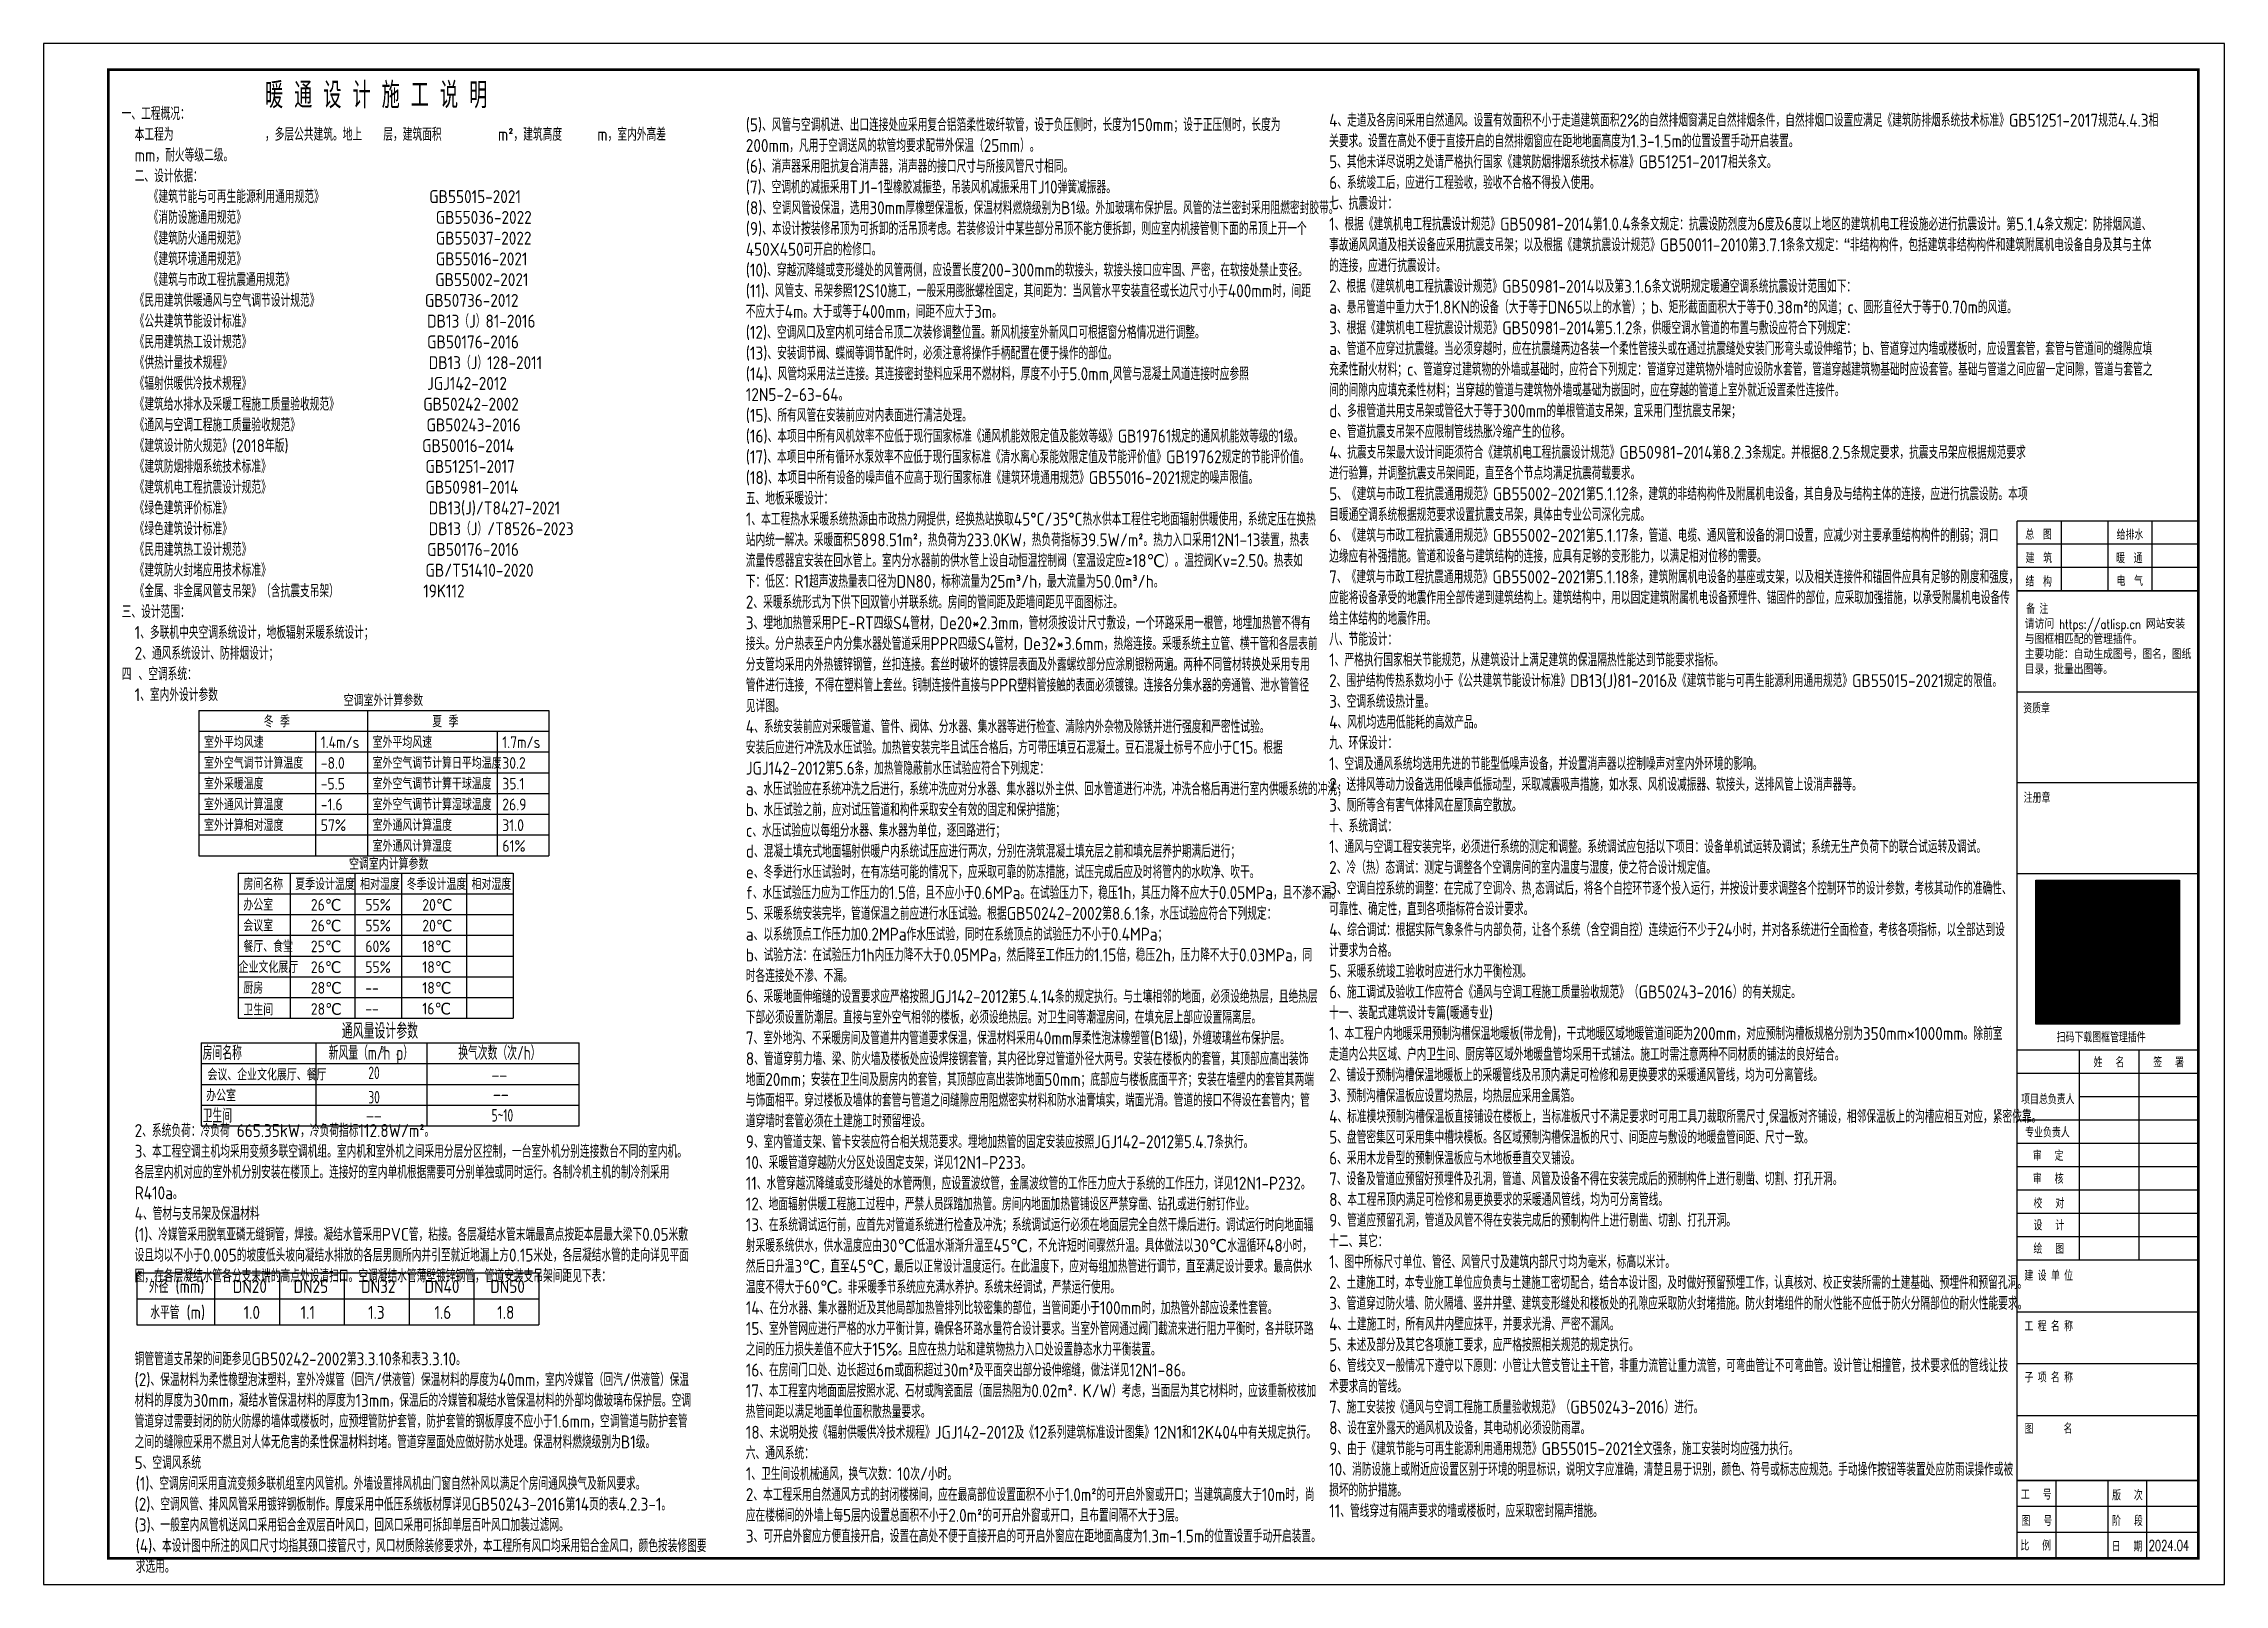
# Model space of a CAD drawing. Extents: x 1485827 to 1655027, y -76676 to -17276.
# Drawn here: x 1485827 to 1569927, y -76676 to -17276 of the extents above; entities that cross this region are included whole.
import ezdxf
from ezdxf.enums import TextEntityAlignment as Align

# ---------------------------------------------------------------- set-up
doc = ezdxf.new("R2018")
doc.units = 0
doc.header["$LTSCALE"] = 1000
doc.header["$MEASUREMENT"] = 0
doc.layers.add('TK', color=4, linetype='Continuous')
doc.styles.add('_THVAC_SERIAL', font='COMPLEX', dxfattribs={"width": 0.8, "height": 3.5, "bigfont": 'HZTXT'})
doc.styles.add('HZTXT1', font='romans.shx', dxfattribs={"width": 0.7, "bigfont": 'GBHZFS.SHX'})
doc.styles.add('ST', font='', dxfattribs={"width": 0.7})
doc.styles.get("Standard").update_dxf_attribs({"font": 'gbenor.shx', "bigfont": 'gbcbig.shx'})
doc.styles.add('TSSD_Norm', font='TSSDENG', dxfattribs={"width": 0.7, "bigfont": 'HZTXT'})
doc.styles.add('工程字', font='gbenor.shx', dxfattribs={"bigfont": 'gbcbig.shx'})
doc.styles.add('黑体', font='simhei.ttf')
doc.styles.get('ST').set_extended_font_data('SimSun')

msp = doc.modelspace()

# ---------------------------------------------------------------- texts
at = {"style": 'TSSD_Norm', "width": 0.7}
msp.add_text('暖 通 设 计 施 工 说 明', height=1000, dxfattribs=at).set_placement((1494363.2, -19765.8))
at = {"style": '工程字'}
for s, p in [('空调室外计算参数', (1497398.9, -42818.7)), ('冬 季', (1494314.4, -43632.2)), ('夏 季', (1500814.1, -43632.2)), ('室外平均风速', (1492014.4, -44432.2)), ('1.4m/s', (1496514.3, -44432.2)), ('室外平均风速', (1498514.2, -44432.2)), ('1.7m/s', (1503513.9, -44432.2)), ('室外空气调节计算温度', (1492014.4, -45232.2)), ('-8.0', (1496514.3, -45232.2)), ('室外空气调节计算日平均温度', (1498514.2, -45232.2)), ('30.2', (1503513.9, -45232.2)), ('室外采暖温度', (1492014.4, -46032.2)), ('-5.5', (1496514.3, -46032.2)), ('室外空气调节计算干球温度', (1498514.2, -46032.2)), ('35.1', (1503513.9, -46032.2)), ('室外通风计算温度', (1492014.4, -46832.2)), ('-1.6', (1496514.3, -46832.2)), ('室外空气调节计算湿球温度', (1498514.2, -46832.2)), ('26.9', (1503513.9, -46832.2)), ('室外计算相对湿度', (1492014.4, -47632.2)), ('57%%%', (1496514.3, -47632.2)), ('室外通风计算温度', (1498514.2, -47632.2)), ('室外通风计算湿度', (1498514.2, -48432.2)), ('31.0', (1503513.9, -47632.2)), ('空调室内计算参数', (1497606.3, -49124.9)), ('61%%%', (1503513.9, -48432.2)), ('房间名称', (1493530.9, -49902.8)), ('夏季设计温度', (1495531.1, -49902.8)), ('相对湿度', (1498031, -49902.8)), ('冬季设计温度', (1499830.6, -49902.8)), ('相对湿度', (1502330.5, -49902.8)), ('办公室', (1493530.9, -50702.8)), ('26℃', (1496130.8, -50702.8)), ('55%%%', (1498230.5, -50702.8)), ('20℃', (1500430.3, -50702.8)), ('会议室', (1493530.9, -51502.8)), ('26℃', (1496130.8, -51502.8)), ('55%%%', (1498230.5, -51502.8)), ('20℃', (1500430.3, -51502.8)), ('餐厅、食堂', (1493530.9, -52302.8)), ('25℃', (1496130.8, -52302.8)), ('60%%%', (1498230.5, -52302.8)), ('18℃', (1500430.3, -52302.8)), ('企业文化展厅', (1493349, -53102.8)), ('26℃', (1496130.8, -53102.8)), ('55%%%', (1498230.5, -53102.8)), ('18℃', (1500430.3, -53102.8)), ('厨房', (1493530.9, -53902.8)), ('28℃', (1496130.8, -53902.8)), ('--', (1498230.5, -53902.8)), ('18℃', (1500430.3, -53902.8)), ('卫生间', (1493530.9, -54740.5)), ('28℃', (1496130.8, -54717.7)), ('--', (1498230.5, -54702.8)), ('16℃', (1500430.3, -54702.8))]:
    msp.add_text(s, height=450, dxfattribs=at).set_placement(p)
at = {"color": 0}
for s, height, style, width, p in [('通风量设计参数', 600, 'TSSD_Norm', 0.7, (1497326.7, -55643)), ('房间名称', 540, 'TSSD_Norm', 0.7, (1491961.6, -56454)), ('新风量（m/h p）', 540, 'TSSD_Norm', 0.7, (1496821.1, -56454.7)), ('3', 240, 'TSSD_Norm', 0.7, (1498818, -56166)), ('.', 360, 'ST', 0.8, (1499362.4, -56273.9)), ('换气次数（次/h）', 540, 'TSSD_Norm', 0.7, (1501815.9, -56454.7)), ('20', 480, 'TSSD_Norm', 0.7, (1498348.4, -57194.3)), ('——', 480, 'TSSD_Norm', 0.7, (1503099.5, -57274.7)), ('30', 480, 'TSSD_Norm', 0.7, (1498348.4, -58132.9)), ('——', 480, 'TSSD_Norm', 0.7, (1503158, -58015.5)), ('卫生间', 540, 'TSSD_Norm', 0.7, (1491961.6, -58879.4)), ('——', 480, 'TSSD_Norm', 0.7, (1498264.2, -58841.8)), ('5~10', 480, 'TSSD_Norm', 0.7, (1503102.4, -58832.6))]:
    msp.add_text(s, height=height, dxfattribs=dict(at, style=style, width=width)).set_placement(p)
at = {"color": 0, "style": '工程字'}
for s, p in [('会议、企业文化展厅、餐厅', (1492145.3, -57249.6)), ('办公室', (1492099.5, -58049.6))]:
    msp.add_text(s, height=450, dxfattribs=at).set_placement(p)
at = {"lineweight": 0, "style": '工程字'}
for s, p in [('外径 (mm)', (1489889, -65441.3)), ('DN20', (1493123.1, -65441.3)), ('DN25', (1495466.2, -65441.3)), ('DN32', (1498071.2, -65441.3)), ('DN40', (1500517.1, -65441.3)), ('DN50', (1503050.7, -65441.3)), ('水平管 (m)', (1489941.1, -66441.3)), ('1.0', (1493541.1, -66441.3)), ('1.1', (1495740.2, -66441.3)), ('1.3', (1498340.2, -66441.3)), ('1.6', (1500898.5, -66441.3)), ('1.8', (1503318.8, -66441.3))]:
    msp.add_text(s, height=500, dxfattribs=at).set_placement(p)
at = {"char_height": 500, "attachment_point": 1, "line_spacing_factor": 0.96, "style": '工程字'}
for s, insert, width in [('一、工程概况：\\P\\pxl1;本工程为             ，多层公共建筑。{\\A1;地上   层，建筑面积        m²，建筑高度     m，室内外高差   mm，耐火等级二级。\\P\\pl0;}二、设计依据：\\P  《建筑节能与可再生能源利用通用规范》               GB55015-2021\\P  《消防设施通用规范》                           GB55036-2022\\P  《建筑防火通用规范》                           GB55037-2022\\P  《建筑环境通用规范》                           GB55016-2021  \\P  《建筑与市政工程抗震通用规范》                    GB55002-2021 \\P\\pl1,t1;《民用建筑供暖通风与空气调节设计规范》               GB50736-2012\\P\\ptz;《公共建筑节能设计标准》                         DB13（J）81-2016\\P《民用建筑热工设计规范》                         GB50176-2016\\P\\pt1;《供热计量技术规程》                            DB13（J）128-2011\\P《辐射供暖供冷技术规程》                         JGJ142-2012\\P《建筑给水排水及采暖工程施工质量验收规范》            GB50242-2002\\P《通风与空调工程施工质量验收规范》                  GB50243-2016\\P《建筑设计防火规范》(2018年版)                   GB50016-2014\\P《建筑防烟排烟系统技术标准》                      GB51251-2017\\P《建筑机电工程抗震设计规范》                      GB50981-2014\\P《绿色建筑评价标准》                            DB13(J)/T8427-2021\\P《绿色建筑设计标准》                            DB13（J）/T8526-2023\\P《民用建筑热工设计规范》                         GB50176-2016\\P《建筑防火封堵应用技术标准》                      GB/T51410-2020\\P《金属、非金属风管支吊架》（含抗震支吊架）            19K112\\P\\pl0,tz;三、设计范围：\\P\\pl1;1、多联机中央空调系统设计，地板辐射采暖系统设计；\\P2、通风系统设计、防排烟设计；\\P\\pl0;四 、空调系统：\\P\\pl1;1、室内外设计参数\\P\\P\\P\\P\\P\\P\\P\\P\\P\\P\\P\\P\\P\\P\\P\\P\\P\\P\\P{\\C1;\\P\\P}2、系统负荷：冷负荷 665.35kW，冷负荷指标112.8W/m²。\\P3、本工程空调主机均采用变频多联空调机组。室内机和室外机之间采用分层分区控制，一台室外机分别连接数台不同的室内机。各层室内机对应的室外机分别安装在楼顶上。连接好的室内单机根据需要可分别单独或同时运行。各制冷机主机的制冷剂采用R410a。\\P4、管材与支吊架及保温材料\\P(1)、冷媒管采用脱氧亚磷无缝铜管，焊接。凝结水管采用PVC管，粘接。各层凝结水管末端最高点按距本层最大梁下0.05米敷设且均以不小于0.005的坡度低头坡向凝结水排放的各层男厕所内并引至就近地漏上方0.15米处，各层凝结水管的走向详见平面图，在各层凝结水管各分支末端的高点处设清扫口。空调凝结水管薄壁镀锌钢管，管道安装支吊架间距见下表：\\P\\P\\P\\P铜管管道支吊架的间距参见GB50242-2002第3.3.10条和表3.3.10。\\P(2)、保温材料为柔性橡塑泡沫塑料，室外冷媒管（回汽/供液管）保温材料的厚度为40mm，室内冷媒管（回汽/供液管）保温材料的厚度为30mm，凝结水管保温材料的厚度为13mm，保温后的冷媒管和凝结水管保温材料的外部均做玻璃布保护层。空调管道穿过需要封闭的防火防爆的墙体或楼板时，应预埋管防护套管，防护套管的钢板厚度不应小于1.6mm，空调管道与防护套管之间的缝隙应采用不燃且对人体无危害的柔性保温材料封堵。管道穿屋面处应做好防水处理。保温材料燃烧级别为B1级。\\P5、空调风系统\\P\\pl0;  (1)、{\\C0;空调房间采用直流变频多联机组室内风管机。}外墙设置排风机由门窗自然补风以满足个房间通风换气及新风要求。\\P\\pl1;(2)、空调风管、排风风管采用镀锌钢板制作。厚度采用中低压系统板材厚详见GB50243-2016第14页的表4.2.3-1。\\P(3)、一般室内风管机送风口采用铝合金双层百叶风口，回风口采用可拆卸单层百叶风口加装过滤网。\\P\\pl0;  (4)、本设计图中所注的风口尺寸均指其颈口接管尺寸，风口材质除装修要求外，本工程所有风口均采用铝合金风口，颜色按装修图要\\P  求选用。', (1488837.5, -19723.5), 22000), ('(5)、风管与空调机进、出口连接处应采用复合铝箔柔性玻纤软管，设于负压侧时，长度为150mm；设于正压侧时，长度为200mm，凡用于空调送风的软管均要求配带外保温（25mm）。\\P(6)、消声器采用阻抗复合消声器，消声器的接口尺寸与所接风管尺寸相同。    \\P(7)、空调机的减振采用TJ1-1型橡胶减振垫，吊装风机减振采用TJ10弹簧减振器。  \\P(8)、{\\C1;空调风管设保温，选用30mm厚橡塑保温板，保温材料燃烧级别为B1级。}外加玻璃布保护层。风管的法兰密封采用阻燃密封胶带。{\\C1;\\P}(9)、本设计按装修吊顶为可拆卸的活吊顶考虑。若装修设计中某些部分吊顶不能方便拆卸，则应室内机接管侧下面的吊顶上开一个450X450可开启的检修口。\\P(10)、穿越沉降缝或变形缝处的风管两侧，应设置长度200-300mm的软接头，软接头接口应牢固、严密，在软接处禁止变径。 \\P(11)、风管支、吊架参照12S10施工，一般采用膨胀螺栓固定，其间距为：当风管水平安装直径或长边尺寸小于400mm时，间距不应大于4m。大于或等于400mm，间距不应大于3m。  \\P(12)、空调风口及室内机可结合吊顶二次装修调整位置。新风机接室外新风口可根据窗分格情况进行调整。    \\P(13)、安装调节阀、蝶阀等调节配件时，必须注意将操作手柄配置在便于操作的部位。\\P(14)、风管均采用法兰连接。其连接密封垫料应采用不燃材料，厚度不小于5.0mm,风管与混凝土风道连接时应参照12N5-2-63-64。\\P(15)、所有风管在安装前应对内表面进行清洁处理。\\P(16)、本项目中所有风机效率不应低于现行国家标准《通风机能效限定值及能效等级》GB19761规定的通风机能效等级的1级。\\P(17)、本项目中所有循环水泵效率不应低于现行国家标准《清水离心泵能效限定值及节能评价值》GB19762规定的节能评价值。\\P(18)、本项目中所有设备的噪声值不应高于现行国家标准《建筑环境通用规范》GB55016-2021规定的噪声限值。\\P五、地板采暖设计：\\P1、本工程热水采暖系统热源由市政热力网提供，经换热站换取45°C/35°C热水供本工程住宅地面辐射供暖使用，系统定压在换热站内统一解决。{\\C0;采暖面积5898.51m²，热负荷为233.0KW，热负荷指标39.5W/m²。热力入口采用12N1-13装置，热表流量传感器宜安装在回水管上。室内分水器前的供水管上设自动恒温控制阀（室温设定应≥18℃）。温控阀Kv=2.50。热表如下：}低区：R1超声波热量表口径为DN80，标称流量为25m³/h，最大流量为50.0m³/h。\\P2、采暖系统形式为下供下回双管小并联系统。房间的管间距及距墙间距见平面图标注。\\P3、埋地加热管采用PE-RT四级S4管材，De20*2.3mm，管材须按设计尺寸敷设，一个环路采用一根管，地埋加热管不得有接头。分户热表至户内分集水器处管道采用PPR四级S4管材，De32*3.6mm，热熔连接。采暖系统主立管、横干管和各层表前分支管均采用内外热镀锌钢管，丝扣连接。套丝时破坏的镀锌层表面及外露螺纹部分应涂刷银粉两遍。两种不同管材转换处采用专用管件进行连接, 不得在塑料管上套丝。铜制连接件直接与PPR塑料管接触的表面必须镀镍。连接各分集水器的旁通管、泄水管管径见详图。\\P4、系统安装前应对采暖管道、管件、阀体、分水器、集水器等进行检查、清除内外杂物及除锈并进行强度和严密性试验。\\P安装后应进行冲洗及水压试验。加热管安装完毕且试压合格后，方可带压填豆石混凝土。豆石混凝土标号不应小于C15。根据JGJ142-2012第5.6条，加热管隐蔽前水压试验应符合下列规定：\\Pa、水压试验应在系统冲洗之后进行，系统冲洗应对分水器、集水器以外主供、回水管道进行冲洗，冲洗合格后再进行室内供暖系统的冲洗；\\Pb、水压试验之前，应对试压管道和构件采取安全有效的固定和保护措施；\\Pc、水压试验应以每组分水器、集水器为单位，逐回路进行；\\Pd、混凝土填充式地面辐射供暖户内系统试压应进行两次，分别在浇筑混凝土填充层之前和填充层养护期满后进行；\\Pe、冬季进行水压试验时，在有冻结可能的情况下，应采取可靠的防冻措施，试压完成后应及时将管内的水吹净、吹干。\\Pf、水压试验压力应为工作压力的1.5倍，且不应小于0.6MPa。在试验压力下，稳压1h，其压力降不应大于0.05MPa，且不渗不漏。\\P5、采暖系统安装完毕，管道保温之前应进行水压试验。根据GB50242-2002第8.6.1条，水压试验应符合下列规定：\\Pa、以系统顶点工作压力加0.2MPa作水压试验，同时在系统顶点的试验压力不小于0.4MPa；\\Pb、试验方法：在试验压力1h内压力降不大于0.05MPa，然后降至工作压力的1.15倍，稳压2h，压力降不大于0.03MPa，同时各连接处不渗、不漏。\\P6、采暖地面伸缩缝的设置要求应严格按照JGJ142-2012第5.4.14条的规定执行。与土壤相邻的地面，必须设绝热层，且绝热层下部必须设置防潮层。直接与室外空气相邻的楼板，必须设绝热层。对卫生间等潮湿房间，在填充层上部应设置隔离层。\\P7、室外地沟、不采暖房间及管道井内管道要求保温，保温材料采用40mm厚柔性泡沫橡塑管(B1级)，外缠玻璃丝布保护层。\\P8、管道穿剪力墙、梁、防火墙及楼板处应设焊接钢套管，其内径比穿过管道外径大两号。安装在楼板内的套管，其顶部应高出装饰地面20mm；安装在卫生间及厨房内的套管，其顶部应高出装饰地面50mm；底部应与楼板底面平齐；安装在墙壁内的套管其两端与饰面相平。穿过楼板及墙体的套管与管道之间缝隙应用阻燃密实材料和防水油膏填实，端面光滑。管道的接口不得设在套管内；管道穿墙时套管必须在土建施工时预留埋设。\\P9、室内管道支架、管卡安装应符合相关规范要求。埋地加热管的固定安装应按照JGJ142-2012第5.4.7条执行。\\P10、采暖管道穿越防火分区处设固定支架，详见12N1-P233。\\P11、水管穿越沉降缝或变形缝处的水管两侧，应设置波纹管，金属波纹管的工作压力应大于系统的工作压力，详见12N1-P232。\\P12、地面辐射供暖工程施工过程中，严禁人员踩踏加热管。房间内地面加热管铺设区严禁穿凿、钻孔或进行射钉作业。\\P13、在系统调试运行前，应首先对管道系统进行检查及冲洗；系统调试运行必须在地面层完全自然干燥后进行。调试运行时向地面辐射采暖系统供水，供水温度应由30℃低温水渐渐升温至45℃，不允许短时间骤然升温。具体做法以30℃水温循环48小时，然后日升温3℃，直至45℃，最后以正常设计温度运行。在此温度下，应对每组加热管进行调节，直至满足设计要求。最高供水温度不得大于60℃。非采暖季节系统应充满水养护。系统未经调试，严禁运行使用。\\P14、在分水器、集水器附近及其他局部加热管排列比较密集的部位，当管间距小于100mm时，加热管外部应设柔性套管。\\P15、室外管网应进行严格的水力平衡计算，确保各环路水量符合设计要求。当室外管网通过阀门截流来进行阻力平衡时，各并联环路之间的压力损失差值不应大于15%。且应在热力站和建筑物热力入口处设置静态水力平衡装置。\\P16、在房间门口处、边长超过6m或面积超过30m²及平面突出部分设伸缩缝，做法详见12N1-86。\\P17、本工程室内地面面层按照水泥、石材或陶瓷面层（面层热阻为0.02m²．K/W）考虑，当面层为其它材料时，应该重新校核加热管间距以满足地面单位面积散热量要求。\\P18、未说明处按《辐射供暖供冷技术规程》JGJ142-2012及《12系列建筑标准设计图集》12N1和12K404中有关规定执行。\\P六、通风系统：\\P1、卫生间设机械通风，换气次数：10次/小时。\\P2、本工程采用自然通风方式的封闭楼梯间，应在最高部位设置面积不小于1.0m²的可开启外窗或开口；当建筑高度大于10m时，尚应在楼梯间的外墙上每5层内设置总面积不小于2.0m²的可开启外窗或开口，且布置间隔不大于3层。\\P3、可开启外窗应方便直接开启，设置在高处不便于直接开启的可开启外窗应在距地面高度为1.3m-1.5m的位置设置手动开启装置。', (1512906.3, -20153.5), 22000), ('4、走道及各房间采用自然通风。设置有效面积不小于走道建筑面积2%的自然排烟窗满足自然排烟条件，自然排烟口设置应满足《建筑防排烟系统技术标准》GB51251-2017规范4.4.3相关要求。设置在高处不便于直接开启的自然排烟窗应在距地地面高度为1.3-1.5m的位置设置手动开启装置。\\P5、其他未详尽说明之处请严格执行国家《建筑防烟排烟系统技术标准》GB51251-2017相关条文。\\P6、系统竣工后，应进行工程验收，验收不合格不得投入使用。\\P七、抗震设计：\\P1、根据《建筑机电工程抗震设计规范》GB50981-2014第1.0.4条条文规定：抗震设防烈度为6度及6度以上地区的建筑机电工程设施必进行抗震设计。第5.1.4条文规定：防排烟风道、事故通风风道及相关设备应采用抗震支吊架；以及根据《建筑抗震设计规范》GB50011-2010第3.7.1条条文规定：“非结构构件，包括建筑非结构构件和建筑附属机电设备自身及其与主体的连接，应进行抗震设计。\\P2、根据《建筑机电工程抗震设计规范》GB50981-2014以及第3.1.6条文说明规定暖通空调系统抗震设计范围如下：\\Pa、悬吊管道中重力大于1.8KN的设备（大于等于DN65以上的水管）；b、矩形截面面积大于等于0.38m²的风道；c、圆形直径大于等于0.70m的风道。\\P3、根据《建筑机电工程抗震设计规范》GB50981-2014第5.1.2条，供暖空调水管道的布置与敷设应符合下列规定：\\Pa、管道不应穿过抗震缝。当必须穿越时，应在抗震缝两边各装一个柔性管接头或在通过抗震缝处安装门形弯头或设伸缩节；b、管道穿过内墙或楼板时，应设置套管，套管与管道间的缝隙应填充柔性耐火材料；c、管道穿过建筑物的外墙或基础时，应符合下列规定：管道穿过建筑物外墙时应设防水套管，管道穿越建筑物基础时应设套管。基础与管道之间应留一定间隙，管道与套管之间的间隙内应填充柔性材料；当穿越的管道与建筑物外墙或基础为嵌固时，应在穿越的管道上室外就近设置柔性连接件。\\Pd、多根管道共用支吊架或管径大于等于300mm的单根管道支吊架，宜采用门型抗震支吊架；\\Pe、管道抗震支吊架不应限制管线热胀冷缩产生的位移。\\P4、抗震支吊架最大设计间距须符合《建筑机电工程抗震设计规范》GB50981-2014第8.2.3条规定。并根据8.2.5条规定要求，抗震支吊架应根据规范要求\\P进行验算，并调整抗震支吊架间距，直至各个节点均满足抗震荷载要求。\\P5、《建筑与市政工程抗震通用规范》GB55002-2021第5.1.12条，建筑的非结构构件及附属机电设备，其自身及与结构主体的连接，应进行抗震设防。本项\\P目暖通空调系统根据规范要求设置抗震支吊架，具体由专业公司深化完成。\\P{\\C0;6、《建筑与市政工程抗震通用规范》GB55002-2021第5.1.17条，管道、电缆、通风管和设备的洞口设置，应减少对主要承重结构构件的削弱；洞口\\P边缘应有补强措施。管道和设备与建筑结构的连接，应具有足够的变形能力，以满足相对位移的需要。\\P7、《建筑与市政工程抗震通用规范》GB55002-2021第5.1.18条，建筑附属机电设备的基座或支架，以及相关连接件和锚固件应具有足够的刚度和强度，\\P应能将设备承受的地震作用全部传递到建筑结构上。建筑结构中，用以固定建筑附属机电设备预埋件、锚固件的部位，应采取加强措施，以承受附属机电设备传\\P给主体结构的地震作用。\\P}八、节能设计：\\P1、严格执行国家相关节能规范，从建筑设计上满足建筑的保温隔热性能达到节能要求指标。\\P2、围护结构传热系数均小于《公共建筑节能设计标准》DB13(J)81-2016及《建筑节能与可再生能源利用通用规范》GB55015-2021规定的限值。{\\W0.8;\\P}3、空调系统设热计量。\\P4、风机均选用低能耗的高效产品。\\P九、环保设计：\\P1、空调及通风系统均选用先进的节能型低噪声设备，并设置消声器以控制噪声对室内外环境的影响。\\P2、送排风等动力设备选用低噪声低振动型，采取减震吸声措施，如水泵、风机设减振器、软接头，送排风管上设消声器等。\\P3、厕所等含有害气体排风在屋顶高空散放。\\P十、系统调试：\\P1、通风与空调工程安装完毕，必须进行系统的测定和调整。系统调试应包括以下项目：设备单机试运转及调试；系统无生产负荷下的联合试运转及调试。\\P2、冷（热）态调试：测定与调整各个空调房间的室内温度与湿度，使之符合设计规定值。\\P3、空调自控系统的调整：在完成了空调冷、热,态调试后，将各个自控环节逐个投入运行，并按设计要求调整各个控制环节的设计参数，考核其动作的准确性、\\P可靠性、确定性，直到各项指标符合设计要求。\\P4、综合调试：根据实际气象条件与内部负荷，让各个系统（含空调自控）连续运行不少于24小时，并对各系统进行全面检查，考核各项指标，以全部达到设\\P计要求为合格。\\P5、采暖系统竣工验收时应进行水力平衡检测。\\P6、施工调试及验收工作应符合《通风与空调工程施工质量验收规范》（GB50243-2016）的有关规定。\\P{\\C1;十一、装配式建筑设计专篇(暖通专业)\\P1、本工程户内地暖采用预制沟槽保温地暖板(带龙骨)，干式地暖区域地暖管道间距为200mm，对应预制沟槽板规格分别为350mm×1000mm。除前室\\P走道内公共区域、户内卫生间、厨房等区域外地暖盘管均采用干式铺法。施工时需注意两种不同材质的铺法的良好结合。\\P2、铺设于预制沟槽保温地暖板上的采暖管线及吊顶内满足可检修和易更换要求的采暖通风管线，均为可分离管线。\\P3、预制沟槽保温板应设置均热层，均热层应采用金属箔。\\P4、标准模块预制沟槽保温板直接铺设在楼板上，当标准板尺寸不满足要求时可用工具刀裁取所需尺寸,保温板对齐铺设，相邻保温板上的沟槽应相互对应，紧密依靠。\\P5、盘管密集区可采用集中槽块模板。各区域预制沟槽保温板的尺寸、间距应与敷设的地暖盘管间距、尺寸一致。\\P6、采用木龙骨型的预制保温板应与木地板垂直交叉铺设。\\P7、设备及管道应预留好预埋件及孔洞，管道、风管及设备不得在安装完成后的预制构件上进行剔凿、切割、打孔开洞。\\P8、本工程吊顶内满足可检修和易更换要求的采暖通风管线，均为可分离管线。\\P9、管道应预留孔洞，管道及风管不得在安装完成后的预制构件上进行剔凿、切割、打孔开洞。}\\P十二、其它：\\P1、图中所标尺寸单位、管径、风管尺寸及建筑内部尺寸均为毫米，标高以米计。\\P2、土建施工时，本专业施工单位应负责与土建施工密切配合，结合本设计图，及时做好预留预埋工作，认真核对、校正安装所需的土建基础、预埋件和预留孔洞。\\P3、管道穿过防火墙、防火隔墙、竖井井壁、建筑变形缝处和楼板处的孔隙应采取防火封堵措施。防火封堵组件的耐火性能不应低于防火分隔部位的耐火性能要求。{\\C1;\\P}4、土建施工时，所有风井内壁应抹平，并要求光滑、严密不漏风。\\P5、未述及部分及其它各项施工要求，应严格按照相关规范的规定执行。\\P6、管线交叉一般情况下遵守以下原则：小管让大管支管让主干管，非重力流管让重力流管，可弯曲管让不可弯曲管。设计管让相撞管，技术要求低的管线让技\\P术要求高的管线。\\P7、施工安装按《通风与空调工程施工质量验收规范》（GB50243-2016）进行。\\P8、设在室外露天的通风机及设备，其电动机必须设防雨罩。\\P9、由于《建筑节能与可再生能源利用通用规范》GB55015-2021全文强条，施工安装时均应强力执行。\\P10、消防设施上或附近应设置区别于环境的明显标识，说明文字应准确，清楚且易于识别，颜色、符号或标志应规范。手动操作按钮等装置处应防雨误操作或被\\P损坏的防护措施。\\P{\\C1;11、管线穿过有隔声要求的墙或楼板时，应采取密封隔声措施。}', (1535403.2, -19980.5), 31904.499)]:
    msp.add_mtext(s, dxfattribs=dict(at, insert=insert, width=width))

# ---------------------------------------------------------------- blocks, each defined once
blk = doc.blocks.new('qr-212579422443', base_point=(340583, 125612))
at = {"color": 18, "true_color": 0x000000, "const_width": 100}
for points in [[(340583, 125562), (340683, 125562)], [(340683, 125562), (340783, 125562)], [(340783, 125562), (340883, 125562)], [(340883, 125562), (340983, 125562)], [(340983, 125562), (341083, 125562)], [(341083, 125562), (341183, 125562)], [(341183, 125562), (341283, 125562)], [(341483, 125562), (341583, 125562)], [(341683, 125562), (341783, 125562)], [(341983, 125562), (342083, 125562)], [(342183, 125562), (342283, 125562)], [(342283, 125562), (342383, 125562)], [(342383, 125562), (342483, 125562)], [(342583, 125562), (342683, 125562)], [(342983, 125562), (343083, 125562)], [(343083, 125562), (343183, 125562)], [(343183, 125562), (343283, 125562)], [(343383, 125562), (343483, 125562)], [(343583, 125562), (343683, 125562)], [(343683, 125562), (343783, 125562)], [(343783, 125562), (343883, 125562)], [(343883, 125562), (343983, 125562)], [(343983, 125562), (344083, 125562)], [(344083, 125562), (344183, 125562)], [(344183, 125562), (344283, 125562)], [(340583, 125462), (340683, 125462)], [(340583, 125362), (340683, 125362)], [(340583, 125262), (340683, 125262)], [(340583, 125162), (340683, 125162)], [(340583, 125062), (340683, 125062)], [(340783, 125362), (340883, 125362)], [(340783, 125262), (340883, 125262)], [(340783, 125162), (340883, 125162)], [(340883, 125362), (340983, 125362)], [(340883, 125262), (340983, 125262)], [(340883, 125162), (340983, 125162)], [(340983, 125362), (341083, 125362)], [(340983, 125262), (341083, 125262)], [(340983, 125162), (341083, 125162)], [(341183, 125462), (341283, 125462)], [(341183, 125362), (341283, 125362)], [(341183, 125262), (341283, 125262)], [(341183, 125162), (341283, 125162)], [(341183, 125062), (341283, 125062)], [(341383, 125462), (341483, 125462)], [(341383, 125062), (341483, 125062)], [(341483, 125462), (341583, 125462)], [(341483, 125262), (341583, 125262)], [(341483, 125162), (341583, 125162)], [(341483, 125062), (341583, 125062)], [(341583, 125362), (341683, 125362)], [(341583, 125262), (341683, 125262)], [(341583, 125162), (341683, 125162)], [(341683, 125262), (341783, 125262)], [(341683, 125162), (341783, 125162)], [(341783, 125362), (341883, 125362)], [(341883, 125362), (341983, 125362)], [(341883, 125262), (341983, 125262)], [(341983, 125462), (342083, 125462)], [(341983, 125262), (342083, 125262)], [(341983, 125162), (342083, 125162)], [(341983, 125062), (342083, 125062)], [(342083, 125362), (342183, 125362)], [(342083, 125262), (342183, 125262)], [(342183, 125362), (342283, 125362)], [(342183, 125162), (342283, 125162)], [(342283, 125462), (342383, 125462)], [(342283, 125262), (342383, 125262)], [(342283, 125162), (342383, 125162)], [(342383, 125362), (342483, 125362)], [(342483, 125462), (342583, 125462)], [(342483, 125062), (342583, 125062)], [(342583, 125462), (342683, 125462)], [(342583, 125362), (342683, 125362)], [(342583, 125162), (342683, 125162)], [(342583, 125062), (342683, 125062)], [(342683, 125462), (342783, 125462)], [(342683, 125362), (342783, 125362)], [(342683, 125062), (342783, 125062)], [(342783, 125462), (342883, 125462)], [(342783, 125262), (342883, 125262)], [(342783, 125162), (342883, 125162)], [(342783, 125062), (342883, 125062)], [(342883, 125262), (342983, 125262)], [(342983, 125262), (343083, 125262)], [(342983, 125062), (343083, 125062)], [(343083, 125462), (343183, 125462)], [(343083, 125162), (343183, 125162)], [(343083, 125062), (343183, 125062)], [(343183, 125462), (343283, 125462)], [(343183, 125362), (343283, 125362)], [(343183, 125062), (343283, 125062)], [(343283, 125462), (343383, 125462)], [(343283, 125162), (343383, 125162)], [(343383, 125262), (343483, 125262)], [(343383, 125062), (343483, 125062)], [(343583, 125462), (343683, 125462)], [(343583, 125362), (343683, 125362)], [(343583, 125262), (343683, 125262)], [(343583, 125162), (343683, 125162)], [(343583, 125062), (343683, 125062)], [(343783, 125362), (343883, 125362)], [(343783, 125262), (343883, 125262)], [(343783, 125162), (343883, 125162)], [(343883, 125362), (343983, 125362)], [(343883, 125262), (343983, 125262)], [(343883, 125162), (343983, 125162)], [(343983, 125362), (344083, 125362)], [(343983, 125262), (344083, 125262)], [(343983, 125162), (344083, 125162)], [(344183, 125462), (344283, 125462)], [(344183, 125362), (344283, 125362)], [(344183, 125262), (344283, 125262)], [(344183, 125162), (344283, 125162)], [(344183, 125062), (344283, 125062)], [(340583, 124962), (340683, 124962)], [(340583, 124562), (340683, 124562)], [(340683, 124962), (340783, 124962)], [(340783, 124962), (340883, 124962)], [(340783, 124562), (340883, 124562)], [(340883, 124962), (340983, 124962)], [(340883, 124462), (340983, 124462)], [(340983, 124962), (341083, 124962)], [(340983, 124762), (341083, 124762)], [(340983, 124662), (341083, 124662)], [(340983, 124562), (341083, 124562)], [(340983, 124462), (341083, 124462)], [(341083, 124962), (341183, 124962)], [(341083, 124762), (341183, 124762)], [(341083, 124662), (341183, 124662)], [(341183, 124962), (341283, 124962)], [(341183, 124762), (341283, 124762)], [(341183, 124562), (341283, 124562)], [(341283, 124762), (341383, 124762)], [(341283, 124562), (341383, 124562)], [(341283, 124462), (341383, 124462)], [(341383, 124962), (341483, 124962)], [(341383, 124862), (341483, 124862)], [(341383, 124462), (341483, 124462)], [(341483, 124862), (341583, 124862)], [(341483, 124662), (341583, 124662)], [(341483, 124562), (341583, 124562)], [(341483, 124462), (341583, 124462)], [(341583, 124962), (341683, 124962)], [(341583, 124862), (341683, 124862)], [(341583, 124662), (341683, 124662)], [(341583, 124562), (341683, 124562)], [(341683, 124662), (341783, 124662)], [(341683, 124562), (341783, 124562)], [(341783, 124962), (341883, 124962)], [(341783, 124862), (341883, 124862)], [(341783, 124762), (341883, 124762)], [(341883, 124862), (341983, 124862)], [(341883, 124462), (341983, 124462)], [(341983, 124962), (342083, 124962)], [(341983, 124662), (342083, 124662)], [(342083, 124862), (342183, 124862)], [(342083, 124462), (342183, 124462)], [(342183, 124962), (342283, 124962)], [(342283, 124862), (342383, 124862)], [(342283, 124762), (342383, 124762)], [(342283, 124662), (342383, 124662)], [(342283, 124562), (342383, 124562)], [(342383, 124962), (342483, 124962)], [(342383, 124662), (342483, 124662)], [(342383, 124562), (342483, 124562)], [(342483, 124762), (342583, 124762)], [(342583, 124962), (342683, 124962)], [(342583, 124862), (342683, 124862)], [(342583, 124762), (342683, 124762)], [(342583, 124662), (342683, 124662)], [(342583, 124462), (342683, 124462)], [(342683, 124862), (342783, 124862)], [(342683, 124762), (342783, 124762)], [(342683, 124662), (342783, 124662)], [(342683, 124562), (342783, 124562)], [(342783, 124962), (342883, 124962)], [(342783, 124662), (342883, 124662)], [(342783, 124562), (342883, 124562)], [(342783, 124462), (342883, 124462)], [(342883, 124662), (342983, 124662)], [(342883, 124562), (342983, 124562)], [(342883, 124462), (342983, 124462)], [(342983, 124962), (343083, 124962)], [(342983, 124862), (343083, 124862)], [(342983, 124562), (343083, 124562)], [(343083, 124762), (343183, 124762)], [(343083, 124562), (343183, 124562)], [(343183, 124962), (343283, 124962)], [(343183, 124862), (343283, 124862)], [(343183, 124762), (343283, 124762)], [(343183, 124562), (343283, 124562)], [(343183, 124462), (343283, 124462)], [(343283, 124762), (343383, 124762)], [(343383, 124962), (343483, 124962)], [(343383, 124662), (343483, 124662)], [(343383, 124562), (343483, 124562)], [(343483, 124662), (343583, 124662)], [(343483, 124562), (343583, 124562)], [(343483, 124462), (343583, 124462)], [(343583, 124962), (343683, 124962)], [(343583, 124762), (343683, 124762)], [(343583, 124662), (343683, 124662)], [(343683, 124962), (343783, 124962)], [(343683, 124762), (343783, 124762)], [(343683, 124662), (343783, 124662)], [(343683, 124562), (343783, 124562)], [(343783, 124962), (343883, 124962)], [(343783, 124662), (343883, 124662)], [(343883, 124962), (343983, 124962)], [(343883, 124662), (343983, 124662)], [(343883, 124562), (343983, 124562)], [(343983, 124962), (344083, 124962)], [(343983, 124662), (344083, 124662)], [(344083, 124962), (344183, 124962)], [(344083, 124762), (344183, 124762)], [(344083, 124462), (344183, 124462)], [(344183, 124962), (344283, 124962)], [(344183, 124662), (344283, 124662)], [(344183, 124562), (344283, 124562)], [(344183, 124462), (344283, 124462)], [(340583, 124362), (340683, 124362)], [(340583, 124162), (340683, 124162)], [(340583, 124062), (340683, 124062)], [(340583, 123962), (340683, 123962)], [(340683, 124362), (340783, 124362)], [(340683, 123962), (340783, 123962)], [(340783, 124362), (340883, 124362)], [(340783, 124162), (340883, 124162)], [(340783, 123962), (340883, 123962)], [(340883, 124362), (340983, 124362)], [(340883, 124062), (340983, 124062)], [(340983, 124262), (341083, 124262)], [(340983, 124162), (341083, 124162)], [(340983, 124062), (341083, 124062)], [(340983, 123862), (341083, 123862)], [(341083, 124362), (341183, 124362)], [(341083, 124262), (341183, 124262)], [(341083, 123962), (341183, 123962)], [(341083, 123862), (341183, 123862)], [(341183, 124362), (341283, 124362)], [(341183, 124162), (341283, 124162)], [(341183, 123962), (341283, 123962)], [(341283, 124262), (341383, 124262)], [(341483, 124262), (341583, 124262)], [(341483, 124162), (341583, 124162)], [(341483, 124062), (341583, 124062)], [(341583, 124362), (341683, 124362)], [(341583, 124162), (341683, 124162)], [(341583, 123962), (341683, 123962)], [(341683, 124362), (341783, 124362)], [(341683, 124262), (341783, 124262)], [(341683, 124162), (341783, 124162)], [(341683, 124062), (341783, 124062)], [(341683, 123962), (341783, 123962)], [(341783, 124162), (341883, 124162)], [(341883, 123962), (341983, 123962)], [(341983, 124362), (342083, 124362)], [(341983, 124162), (342083, 124162)], [(341983, 123962), (342083, 123962)], [(342083, 124062), (342183, 124062)], [(342083, 123862), (342183, 123862)], [(342183, 123962), (342283, 123962)], [(342283, 124362), (342383, 124362)], [(342283, 124262), (342383, 124262)], [(342283, 124162), (342383, 124162)], [(342283, 123962), (342383, 123962)], [(342383, 124362), (342483, 124362)], [(342383, 124162), (342483, 124162)], [(342383, 123962), (342483, 123962)], [(342483, 124362), (342583, 124362)], [(342483, 124162), (342583, 124162)], [(342483, 123962), (342583, 123962)], [(342483, 123862), (342583, 123862)], [(342583, 124262), (342683, 124262)], [(342583, 124162), (342683, 124162)], [(342683, 124362), (342783, 124362)], [(342683, 124162), (342783, 124162)], [(342683, 123962), (342783, 123962)], [(342783, 124362), (342883, 124362)], [(342783, 124262), (342883, 124262)], [(342783, 124062), (342883, 124062)], [(342783, 123862), (342883, 123862)], [(342883, 124262), (342983, 124262)], [(342883, 124162), (342983, 124162)], [(342883, 124062), (342983, 124062)], [(342983, 124162), (343083, 124162)], [(343083, 124262), (343183, 124262)], [(343083, 123962), (343183, 123962)], [(343183, 124262), (343283, 124262)], [(343183, 124062), (343283, 124062)], [(343183, 123962), (343283, 123962)], [(343283, 124362), (343383, 124362)], [(343283, 123962), (343383, 123962)], [(343383, 124262), (343483, 124262)], [(343383, 124162), (343483, 124162)], [(343483, 124362), (343583, 124362)], [(343483, 124262), (343583, 124262)], [(343483, 124062), (343583, 124062)], [(343483, 123962), (343583, 123962)], [(343583, 124362), (343683, 124362)], [(343583, 124162), (343683, 124162)], [(343583, 124062), (343683, 124062)], [(343583, 123962), (343683, 123962)], [(343683, 124262), (343783, 124262)], [(343683, 124162), (343783, 124162)], [(343683, 123962), (343783, 123962)], [(343683, 123862), (343783, 123862)], [(343783, 124362), (343883, 124362)], [(343783, 124262), (343883, 124262)], [(343783, 123862), (343883, 123862)], [(343883, 124162), (343983, 124162)], [(343883, 123962), (343983, 123962)], [(343983, 124262), (344083, 124262)], [(343983, 124162), (344083, 124162)], [(343983, 124062), (344083, 124062)], [(343983, 123962), (344083, 123962)], [(343983, 123862), (344083, 123862)], [(344083, 124362), (344183, 124362)], [(344083, 124062), (344183, 124062)], [(344083, 123962), (344183, 123962)], [(340683, 123762), (340783, 123762)], [(340683, 123662), (340783, 123662)], [(340683, 123362), (340783, 123362)], [(340783, 123362), (340883, 123362)], [(340883, 123762), (340983, 123762)], [(340883, 123662), (340983, 123662)], [(340883, 123362), (340983, 123362)], [(340983, 123462), (341083, 123462)], [(341083, 123762), (341183, 123762)], [(341083, 123562), (341183, 123562)], [(341083, 123462), (341183, 123462)], [(341183, 123762), (341283, 123762)], [(341183, 123562), (341283, 123562)], [(341183, 123362), (341283, 123362)], [(341283, 123762), (341383, 123762)], [(341283, 123662), (341383, 123662)], [(341283, 123362), (341383, 123362)], [(341483, 123762), (341583, 123762)], [(341483, 123662), (341583, 123662)], [(341483, 123562), (341583, 123562)], [(341583, 123762), (341683, 123762)], [(341583, 123562), (341683, 123562)], [(341583, 123362), (341683, 123362)], [(341683, 123762), (341783, 123762)], [(341683, 123562), (341783, 123562)], [(341683, 123362), (341783, 123362)], [(341783, 123762), (341883, 123762)], [(341783, 123362), (341883, 123362)], [(341883, 123762), (341983, 123762)], [(341883, 123362), (341983, 123362)], [(341983, 123662), (342083, 123662)], [(341983, 123562), (342083, 123562)], [(341983, 123462), (342083, 123462)], [(342083, 123762), (342183, 123762)], [(342083, 123662), (342183, 123662)], [(342083, 123562), (342183, 123562)], [(342183, 123762), (342283, 123762)], [(342183, 123362), (342283, 123362)], [(342283, 123662), (342383, 123662)], [(342283, 123562), (342383, 123562)], [(342283, 123462), (342383, 123462)], [(342283, 123362), (342383, 123362)], [(342383, 123762), (342483, 123762)], [(342383, 123562), (342483, 123562)], [(342383, 123362), (342483, 123362)], [(342483, 123762), (342583, 123762)], [(342483, 123662), (342583, 123662)], [(342483, 123562), (342583, 123562)], [(342483, 123462), (342583, 123462)], [(342483, 123362), (342583, 123362)], [(342583, 123762), (342683, 123762)], [(342583, 123662), (342683, 123662)], [(342583, 123362), (342683, 123362)], [(342683, 123762), (342783, 123762)], [(342683, 123662), (342783, 123662)], [(342683, 123362), (342783, 123362)], [(342783, 123662), (342883, 123662)], [(342783, 123562), (342883, 123562)], [(342883, 123762), (342983, 123762)], [(342883, 123562), (342983, 123562)], [(342883, 123462), (342983, 123462)], [(342883, 123362), (342983, 123362)], [(342983, 123762), (343083, 123762)], [(342983, 123462), (343083, 123462)], [(343083, 123762), (343183, 123762)], [(343083, 123662), (343183, 123662)], [(343083, 123562), (343183, 123562)], [(343083, 123362), (343183, 123362)], [(343183, 123762), (343283, 123762)], [(343183, 123462), (343283, 123462)], [(343183, 123362), (343283, 123362)], [(343283, 123762), (343383, 123762)], [(343283, 123562), (343383, 123562)], [(343283, 123462), (343383, 123462)], [(343283, 123362), (343383, 123362)], [(343383, 123762), (343483, 123762)], [(343383, 123362), (343483, 123362)], [(343483, 123662), (343583, 123662)], [(343483, 123562), (343583, 123562)], [(343583, 123762), (343683, 123762)], [(343583, 123662), (343683, 123662)], [(343583, 123462), (343683, 123462)], [(343583, 123362), (343683, 123362)], [(343783, 123462), (343883, 123462)], [(343883, 123562), (343983, 123562)], [(343983, 123762), (344083, 123762)], [(343983, 123662), (344083, 123662)], [(343983, 123562), (344083, 123562)], [(343983, 123362), (344083, 123362)], [(344083, 123462), (344183, 123462)], [(344083, 123362), (344183, 123362)], [(344183, 123562), (344283, 123562)], [(344183, 123462), (344283, 123462)], [(340583, 123062), (340683, 123062)], [(340583, 122762), (340683, 122762)], [(340683, 123262), (340783, 123262)], [(340683, 122762), (340783, 122762)], [(340783, 123262), (340883, 123262)], [(340783, 123162), (340883, 123162)], [(340783, 122862), (340883, 122862)], [(340883, 123262), (340983, 123262)], [(340883, 123162), (340983, 123162)], [(340883, 122762), (340983, 122762)], [(340983, 123262), (341083, 123262)], [(340983, 123162), (341083, 123162)], [(340983, 123062), (341083, 123062)], [(340983, 122862), (341083, 122862)], [(340983, 122762), (341083, 122762)], [(341083, 123062), (341183, 123062)], [(341183, 123162), (341283, 123162)], [(341183, 122962), (341283, 122962)], [(341183, 122762), (341283, 122762)], [(341283, 123262), (341383, 123262)], [(341283, 123062), (341383, 123062)], [(341283, 122762), (341383, 122762)], [(341383, 123162), (341483, 123162)], [(341383, 123062), (341483, 123062)], [(341383, 122962), (341483, 122962)], [(341383, 122862), (341483, 122862)], [(341483, 123162), (341583, 123162)], [(341583, 123262), (341683, 123262)], [(341583, 123062), (341683, 123062)], [(341583, 122962), (341683, 122962)], [(341583, 122862), (341683, 122862)], [(341583, 122762), (341683, 122762)], [(341683, 123162), (341783, 123162)], [(341683, 123062), (341783, 123062)], [(341683, 122962), (341783, 122962)], [(341783, 122962), (341883, 122962)], [(341783, 122862), (341883, 122862)], [(341883, 123062), (341983, 123062)], [(341883, 122862), (341983, 122862)], [(341883, 122762), (341983, 122762)], [(341983, 123262), (342083, 123262)], [(341983, 123162), (342083, 123162)], [(341983, 123062), (342083, 123062)], [(341983, 122962), (342083, 122962)], [(341983, 122862), (342083, 122862)], [(342083, 123262), (342183, 123262)], [(342083, 122962), (342183, 122962)], [(342083, 122862), (342183, 122862)], [(342183, 123162), (342283, 123162)], [(342183, 123062), (342283, 123062)], [(342183, 122762), (342283, 122762)], [(342283, 123062), (342383, 123062)], [(342283, 122762), (342383, 122762)], [(342383, 123262), (342483, 123262)], [(342383, 123062), (342483, 123062)], [(342383, 122962), (342483, 122962)], [(342383, 122762), (342483, 122762)], [(342483, 123262), (342583, 123262)], [(342483, 123162), (342583, 123162)], [(342483, 123062), (342583, 123062)], [(342583, 123262), (342683, 123262)], [(342583, 123162), (342683, 123162)], [(342583, 122862), (342683, 122862)], [(342683, 123262), (342783, 123262)], [(342683, 122862), (342783, 122862)], [(342683, 122762), (342783, 122762)], [(342783, 123262), (342883, 123262)], [(342783, 123162), (342883, 123162)], [(342783, 122862), (342883, 122862)], [(342783, 122762), (342883, 122762)], [(342883, 123162), (342983, 123162)], [(342883, 122762), (342983, 122762)], [(342983, 123162), (343083, 123162)], [(342983, 122862), (343083, 122862)], [(342983, 122762), (343083, 122762)], [(343083, 123262), (343183, 123262)], [(343083, 123162), (343183, 123162)], [(343083, 123062), (343183, 123062)], [(343183, 123062), (343283, 123062)], [(343183, 122862), (343283, 122862)], [(343283, 123162), (343383, 123162)], [(343283, 122962), (343383, 122962)], [(343283, 122862), (343383, 122862)], [(343383, 123262), (343483, 123262)], [(343383, 123162), (343483, 123162)], [(343383, 122862), (343483, 122862)], [(343383, 122762), (343483, 122762)], [(343483, 123262), (343583, 123262)], [(343483, 123162), (343583, 123162)], [(343483, 122962), (343583, 122962)], [(343483, 122762), (343583, 122762)], [(343583, 123262), (343683, 123262)], [(343583, 123062), (343683, 123062)], [(343583, 122862), (343683, 122862)], [(343583, 122762), (343683, 122762)], [(343683, 123262), (343783, 123262)], [(343683, 123162), (343783, 123162)], [(343683, 122862), (343783, 122862)], [(343683, 122762), (343783, 122762)], [(343783, 123162), (343883, 123162)], [(343783, 122962), (343883, 122962)], [(343783, 122862), (343883, 122862)], [(343783, 122762), (343883, 122762)], [(343883, 123262), (343983, 123262)], [(343883, 123162), (343983, 123162)], [(343883, 122862), (343983, 122862)], [(343883, 122762), (343983, 122762)], [(343983, 123262), (344083, 123262)], [(343983, 122962), (344083, 122962)], [(343983, 122862), (344083, 122862)], [(344083, 123062), (344183, 123062)], [(344083, 122962), (344183, 122962)], [(344183, 123162), (344283, 123162)], [(344183, 123062), (344283, 123062)], [(344183, 122762), (344283, 122762)], [(340583, 122562), (340683, 122562)], [(340583, 122462), (340683, 122462)], [(340583, 122362), (340683, 122362)], [(340583, 122262), (340683, 122262)], [(340683, 122562), (340783, 122562)], [(340783, 122562), (340883, 122562)], [(340783, 122362), (340883, 122362)], [(340783, 122262), (340883, 122262)], [(340883, 122562), (340983, 122562)], [(340883, 122362), (340983, 122362)], [(340883, 122262), (340983, 122262)], [(340983, 122562), (341083, 122562)], [(340983, 122362), (341083, 122362)], [(340983, 122262), (341083, 122262)], [(341083, 122562), (341183, 122562)], [(341183, 122562), (341283, 122562)], [(341183, 122462), (341283, 122462)], [(341183, 122362), (341283, 122362)], [(341183, 122262), (341283, 122262)], [(341383, 122662), (341483, 122662)], [(341383, 122562), (341483, 122562)], [(341383, 122462), (341483, 122462)], [(341383, 122362), (341483, 122362)], [(341583, 122562), (341683, 122562)], [(341583, 122462), (341683, 122462)], [(341583, 122362), (341683, 122362)], [(341683, 122562), (341783, 122562)], [(341683, 122362), (341783, 122362)], [(341783, 122662), (341883, 122662)], [(341783, 122562), (341883, 122562)], [(341783, 122462), (341883, 122462)], [(341883, 122562), (341983, 122562)], [(341983, 122662), (342083, 122662)], [(341983, 122462), (342083, 122462)], [(341983, 122362), (342083, 122362)], [(342083, 122562), (342183, 122562)], [(342083, 122462), (342183, 122462)], [(342183, 122662), (342283, 122662)], [(342283, 122662), (342383, 122662)], [(342283, 122362), (342383, 122362)], [(342283, 122262), (342383, 122262)], [(342383, 122562), (342483, 122562)], [(342383, 122362), (342483, 122362)], [(342483, 122262), (342583, 122262)], [(342583, 122662), (342683, 122662)], [(342583, 122562), (342683, 122562)], [(342583, 122462), (342683, 122462)], [(342683, 122662), (342783, 122662)], [(342683, 122462), (342783, 122462)], [(342683, 122262), (342783, 122262)], [(342783, 122462), (342883, 122462)], [(342883, 122362), (342983, 122362)], [(342983, 122462), (343083, 122462)], [(342983, 122262), (343083, 122262)], [(343083, 122562), (343183, 122562)], [(343083, 122462), (343183, 122462)], [(343083, 122362), (343183, 122362)], [(343083, 122262), (343183, 122262)], [(343183, 122562), (343283, 122562)], [(343183, 122262), (343283, 122262)], [(343283, 122662), (343383, 122662)], [(343283, 122562), (343383, 122562)], [(343283, 122462), (343383, 122462)], [(343283, 122262), (343383, 122262)], [(343383, 122662), (343483, 122662)], [(343383, 122562), (343483, 122562)], [(343383, 122462), (343483, 122462)], [(343383, 122362), (343483, 122362)], [(343483, 122362), (343583, 122362)], [(343583, 122562), (343683, 122562)], [(343583, 122362), (343683, 122362)], [(343583, 122262), (343683, 122262)], [(343683, 122362), (343783, 122362)], [(343683, 122262), (343783, 122262)], [(343783, 122662), (343883, 122662)], [(343783, 122562), (343883, 122562)], [(343783, 122462), (343883, 122462)], [(343783, 122362), (343883, 122362)], [(343783, 122262), (343883, 122262)], [(343883, 122662), (343983, 122662)], [(343883, 122562), (343983, 122562)], [(343883, 122362), (343983, 122362)], [(343983, 122562), (344083, 122562)], [(343983, 122462), (344083, 122462)], [(343983, 122362), (344083, 122362)], [(344083, 122462), (344183, 122462)], [(344083, 122362), (344183, 122362)], [(344083, 122262), (344183, 122262)], [(344183, 122362), (344283, 122362)], [(344183, 122262), (344283, 122262)], [(340583, 122162), (340683, 122162)], [(340583, 122062), (340683, 122062)], [(340583, 121962), (340683, 121962)], [(340683, 121962), (340783, 121962)], [(340783, 122162), (340883, 122162)], [(340783, 121962), (340883, 121962)], [(340883, 122162), (340983, 122162)], [(340883, 121962), (340983, 121962)], [(340983, 122162), (341083, 122162)], [(340983, 121962), (341083, 121962)], [(341083, 121962), (341183, 121962)], [(341183, 122162), (341283, 122162)], [(341183, 122062), (341283, 122062)], [(341183, 121962), (341283, 121962)], [(341483, 122062), (341583, 122062)], [(341483, 121962), (341583, 121962)], [(341583, 122062), (341683, 122062)], [(341583, 121962), (341683, 121962)], [(341683, 122162), (341783, 122162)], [(341683, 121962), (341783, 121962)], [(341783, 122062), (341883, 122062)], [(341883, 122162), (341983, 122162)], [(341883, 121962), (341983, 121962)], [(341983, 122162), (342083, 122162)], [(342183, 122062), (342283, 122062)], [(342183, 121962), (342283, 121962)], [(342283, 121962), (342383, 121962)], [(342383, 122162), (342483, 122162)], [(342383, 122062), (342483, 122062)], [(342483, 122062), (342583, 122062)], [(342583, 122162), (342683, 122162)], [(342583, 122062), (342683, 122062)], [(342683, 122062), (342783, 122062)], [(342783, 121962), (342883, 121962)], [(342883, 122162), (342983, 122162)], [(342883, 122062), (342983, 122062)], [(342983, 122162), (343083, 122162)], [(343083, 121962), (343183, 121962)], [(343183, 122062), (343283, 122062)], [(343183, 121962), (343283, 121962)], [(343283, 122162), (343383, 122162)], [(343283, 122062), (343383, 122062)], [(343283, 121962), (343383, 121962)], [(343383, 122162), (343483, 122162)], [(343483, 122062), (343583, 122062)], [(343483, 121962), (343583, 121962)], [(343583, 122162), (343683, 122162)], [(343683, 122162), (343783, 122162)], [(343783, 122162), (343883, 122162)], [(343783, 122062), (343883, 122062)], [(343883, 121962), (343983, 121962)], [(343983, 122062), (344083, 122062)], [(343983, 121962), (344083, 121962)], [(344083, 122162), (344183, 122162)], [(344083, 122062), (344183, 122062)], [(344083, 121962), (344183, 121962)], [(344183, 121962), (344283, 121962)]]:
    blk.add_lwpolyline(points, dxfattribs=at)
blk.add_lwpolyline([(340583, 125612), (344283, 125612), (344283, 121912), (340583, 121912)], close=True)
at = {"color": 7, "true_color": 0xffffff, "const_width": 100}
for points in [[(341283, 125562), (341383, 125562)], [(341383, 125562), (341483, 125562)], [(341583, 125562), (341683, 125562)], [(341783, 125562), (341883, 125562)], [(341883, 125562), (341983, 125562)], [(342083, 125562), (342183, 125562)], [(342483, 125562), (342583, 125562)], [(342683, 125562), (342783, 125562)], [(342783, 125562), (342883, 125562)], [(342883, 125562), (342983, 125562)], [(343283, 125562), (343383, 125562)], [(343483, 125562), (343583, 125562)], [(340683, 125462), (340783, 125462)], [(340683, 125362), (340783, 125362)], [(340683, 125262), (340783, 125262)], [(340683, 125162), (340783, 125162)], [(340683, 125062), (340783, 125062)], [(340783, 125462), (340883, 125462)], [(340783, 125062), (340883, 125062)], [(340883, 125462), (340983, 125462)], [(340883, 125062), (340983, 125062)], [(340983, 125462), (341083, 125462)], [(340983, 125062), (341083, 125062)], [(341083, 125462), (341183, 125462)], [(341083, 125362), (341183, 125362)], [(341083, 125262), (341183, 125262)], [(341083, 125162), (341183, 125162)], [(341083, 125062), (341183, 125062)], [(341283, 125462), (341383, 125462)], [(341283, 125362), (341383, 125362)], [(341283, 125262), (341383, 125262)], [(341283, 125162), (341383, 125162)], [(341283, 125062), (341383, 125062)], [(341383, 125362), (341483, 125362)], [(341383, 125262), (341483, 125262)], [(341383, 125162), (341483, 125162)], [(341483, 125362), (341583, 125362)], [(341583, 125462), (341683, 125462)], [(341583, 125062), (341683, 125062)], [(341683, 125462), (341783, 125462)], [(341683, 125362), (341783, 125362)], [(341683, 125062), (341783, 125062)], [(341783, 125462), (341883, 125462)], [(341783, 125262), (341883, 125262)], [(341783, 125162), (341883, 125162)], [(341783, 125062), (341883, 125062)], [(341883, 125462), (341983, 125462)], [(341883, 125162), (341983, 125162)], [(341883, 125062), (341983, 125062)], [(341983, 125362), (342083, 125362)], [(342083, 125462), (342183, 125462)], [(342083, 125162), (342183, 125162)], [(342083, 125062), (342183, 125062)], [(342183, 125462), (342283, 125462)], [(342183, 125262), (342283, 125262)], [(342183, 125062), (342283, 125062)], [(342283, 125362), (342383, 125362)], [(342283, 125062), (342383, 125062)], [(342383, 125462), (342483, 125462)], [(342383, 125262), (342483, 125262)], [(342383, 125162), (342483, 125162)], [(342383, 125062), (342483, 125062)], [(342483, 125362), (342583, 125362)], [(342483, 125262), (342583, 125262)], [(342483, 125162), (342583, 125162)], [(342583, 125262), (342683, 125262)], [(342683, 125262), (342783, 125262)], [(342683, 125162), (342783, 125162)], [(342783, 125362), (342883, 125362)], [(342883, 125462), (342983, 125462)], [(342883, 125362), (342983, 125362)], [(342883, 125162), (342983, 125162)], [(342883, 125062), (342983, 125062)], [(342983, 125462), (343083, 125462)], [(342983, 125362), (343083, 125362)], [(342983, 125162), (343083, 125162)], [(343083, 125362), (343183, 125362)], [(343083, 125262), (343183, 125262)], [(343183, 125262), (343283, 125262)], [(343183, 125162), (343283, 125162)], [(343283, 125362), (343383, 125362)], [(343283, 125262), (343383, 125262)], [(343283, 125062), (343383, 125062)], [(343383, 125462), (343483, 125462)], [(343383, 125362), (343483, 125362)], [(343383, 125162), (343483, 125162)], [(343483, 125462), (343583, 125462)], [(343483, 125362), (343583, 125362)], [(343483, 125262), (343583, 125262)], [(343483, 125162), (343583, 125162)], [(343483, 125062), (343583, 125062)], [(343683, 125462), (343783, 125462)], [(343683, 125362), (343783, 125362)], [(343683, 125262), (343783, 125262)], [(343683, 125162), (343783, 125162)], [(343683, 125062), (343783, 125062)], [(343783, 125462), (343883, 125462)], [(343783, 125062), (343883, 125062)], [(343883, 125462), (343983, 125462)], [(343883, 125062), (343983, 125062)], [(343983, 125462), (344083, 125462)], [(343983, 125062), (344083, 125062)], [(344083, 125462), (344183, 125462)], [(344083, 125362), (344183, 125362)], [(344083, 125262), (344183, 125262)], [(344083, 125162), (344183, 125162)], [(344083, 125062), (344183, 125062)], [(340583, 124862), (340683, 124862)], [(340583, 124762), (340683, 124762)], [(340583, 124662), (340683, 124662)], [(340583, 124462), (340683, 124462)], [(340683, 124862), (340783, 124862)], [(340683, 124762), (340783, 124762)], [(340683, 124662), (340783, 124662)], [(340683, 124562), (340783, 124562)], [(340683, 124462), (340783, 124462)], [(340783, 124862), (340883, 124862)], [(340783, 124762), (340883, 124762)], [(340783, 124662), (340883, 124662)], [(340783, 124462), (340883, 124462)], [(340883, 124862), (340983, 124862)], [(340883, 124762), (340983, 124762)], [(340883, 124662), (340983, 124662)], [(340883, 124562), (340983, 124562)], [(340983, 124862), (341083, 124862)], [(341083, 124862), (341183, 124862)], [(341083, 124562), (341183, 124562)], [(341083, 124462), (341183, 124462)], [(341183, 124862), (341283, 124862)], [(341183, 124662), (341283, 124662)], [(341183, 124462), (341283, 124462)], [(341283, 124962), (341383, 124962)], [(341283, 124862), (341383, 124862)], [(341283, 124662), (341383, 124662)], [(341383, 124762), (341483, 124762)], [(341383, 124662), (341483, 124662)], [(341383, 124562), (341483, 124562)], [(341483, 124962), (341583, 124962)], [(341483, 124762), (341583, 124762)], [(341583, 124762), (341683, 124762)], [(341583, 124462), (341683, 124462)], [(341683, 124962), (341783, 124962)], [(341683, 124862), (341783, 124862)], [(341683, 124762), (341783, 124762)], [(341683, 124462), (341783, 124462)], [(341783, 124662), (341883, 124662)], [(341783, 124562), (341883, 124562)], [(341783, 124462), (341883, 124462)], [(341883, 124962), (341983, 124962)], [(341883, 124762), (341983, 124762)], [(341883, 124662), (341983, 124662)], [(341883, 124562), (341983, 124562)], [(341983, 124862), (342083, 124862)], [(341983, 124762), (342083, 124762)], [(341983, 124562), (342083, 124562)], [(341983, 124462), (342083, 124462)], [(342083, 124962), (342183, 124962)], [(342083, 124762), (342183, 124762)], [(342083, 124662), (342183, 124662)], [(342083, 124562), (342183, 124562)], [(342183, 124862), (342283, 124862)], [(342183, 124762), (342283, 124762)], [(342183, 124662), (342283, 124662)], [(342183, 124562), (342283, 124562)], [(342183, 124462), (342283, 124462)], [(342283, 124962), (342383, 124962)], [(342283, 124462), (342383, 124462)], [(342383, 124862), (342483, 124862)], [(342383, 124762), (342483, 124762)], [(342383, 124462), (342483, 124462)], [(342483, 124962), (342583, 124962)], [(342483, 124862), (342583, 124862)], [(342483, 124662), (342583, 124662)], [(342483, 124562), (342583, 124562)], [(342483, 124462), (342583, 124462)], [(342583, 124562), (342683, 124562)], [(342683, 124962), (342783, 124962)], [(342683, 124462), (342783, 124462)], [(342783, 124862), (342883, 124862)], [(342783, 124762), (342883, 124762)], [(342883, 124962), (342983, 124962)], [(342883, 124862), (342983, 124862)], [(342883, 124762), (342983, 124762)], [(342983, 124762), (343083, 124762)], [(342983, 124662), (343083, 124662)], [(342983, 124462), (343083, 124462)], [(343083, 124962), (343183, 124962)], [(343083, 124862), (343183, 124862)], [(343083, 124662), (343183, 124662)], [(343083, 124462), (343183, 124462)], [(343183, 124662), (343283, 124662)], [(343283, 124962), (343383, 124962)], [(343283, 124862), (343383, 124862)], [(343283, 124662), (343383, 124662)], [(343283, 124562), (343383, 124562)], [(343283, 124462), (343383, 124462)], [(343383, 124862), (343483, 124862)], [(343383, 124762), (343483, 124762)], [(343383, 124462), (343483, 124462)], [(343483, 124962), (343583, 124962)], [(343483, 124862), (343583, 124862)], [(343483, 124762), (343583, 124762)], [(343583, 124862), (343683, 124862)], [(343583, 124562), (343683, 124562)], [(343583, 124462), (343683, 124462)], [(343683, 124862), (343783, 124862)], [(343683, 124462), (343783, 124462)], [(343783, 124862), (343883, 124862)], [(343783, 124762), (343883, 124762)], [(343783, 124562), (343883, 124562)], [(343783, 124462), (343883, 124462)], [(343883, 124862), (343983, 124862)], [(343883, 124762), (343983, 124762)], [(343883, 124462), (343983, 124462)], [(343983, 124862), (344083, 124862)], [(343983, 124762), (344083, 124762)], [(343983, 124562), (344083, 124562)], [(343983, 124462), (344083, 124462)], [(344083, 124862), (344183, 124862)], [(344083, 124662), (344183, 124662)], [(344083, 124562), (344183, 124562)], [(344183, 124862), (344283, 124862)], [(344183, 124762), (344283, 124762)], [(340583, 124262), (340683, 124262)], [(340583, 123862), (340683, 123862)], [(340683, 124262), (340783, 124262)], [(340683, 124162), (340783, 124162)], [(340683, 124062), (340783, 124062)], [(340683, 123862), (340783, 123862)], [(340783, 124262), (340883, 124262)], [(340783, 124062), (340883, 124062)], [(340783, 123862), (340883, 123862)], [(340883, 124262), (340983, 124262)], [(340883, 124162), (340983, 124162)], [(340883, 123962), (340983, 123962)], [(340883, 123862), (340983, 123862)], [(340983, 124362), (341083, 124362)], [(340983, 123962), (341083, 123962)], [(341083, 124162), (341183, 124162)], [(341083, 124062), (341183, 124062)], [(341183, 124262), (341283, 124262)], [(341183, 124062), (341283, 124062)], [(341183, 123862), (341283, 123862)], [(341283, 124362), (341383, 124362)], [(341283, 124162), (341383, 124162)], [(341283, 124062), (341383, 124062)], [(341283, 123962), (341383, 123962)], [(341283, 123862), (341383, 123862)], [(341383, 124362), (341483, 124362)], [(341383, 124262), (341483, 124262)], [(341383, 124162), (341483, 124162)], [(341383, 124062), (341483, 124062)], [(341383, 123962), (341483, 123962)], [(341383, 123862), (341483, 123862)], [(341483, 124362), (341583, 124362)], [(341483, 123962), (341583, 123962)], [(341483, 123862), (341583, 123862)], [(341583, 124262), (341683, 124262)], [(341583, 124062), (341683, 124062)], [(341583, 123862), (341683, 123862)], [(341683, 123862), (341783, 123862)], [(341783, 124362), (341883, 124362)], [(341783, 124262), (341883, 124262)], [(341783, 124062), (341883, 124062)], [(341783, 123962), (341883, 123962)], [(341783, 123862), (341883, 123862)], [(341883, 124362), (341983, 124362)], [(341883, 124262), (341983, 124262)], [(341883, 124162), (341983, 124162)], [(341883, 124062), (341983, 124062)], [(341883, 123862), (341983, 123862)], [(341983, 124262), (342083, 124262)], [(341983, 124062), (342083, 124062)], [(341983, 123862), (342083, 123862)], [(342083, 124362), (342183, 124362)], [(342083, 124262), (342183, 124262)], [(342083, 124162), (342183, 124162)], [(342083, 123962), (342183, 123962)], [(342183, 124362), (342283, 124362)], [(342183, 124262), (342283, 124262)], [(342183, 124162), (342283, 124162)], [(342183, 124062), (342283, 124062)], [(342183, 123862), (342283, 123862)], [(342283, 124062), (342383, 124062)], [(342283, 123862), (342383, 123862)], [(342383, 124262), (342483, 124262)], [(342383, 124062), (342483, 124062)], [(342383, 123862), (342483, 123862)], [(342483, 124262), (342583, 124262)], [(342483, 124062), (342583, 124062)], [(342583, 124362), (342683, 124362)], [(342583, 124062), (342683, 124062)], [(342583, 123962), (342683, 123962)], [(342583, 123862), (342683, 123862)], [(342683, 124262), (342783, 124262)], [(342683, 124062), (342783, 124062)], [(342683, 123862), (342783, 123862)], [(342783, 124162), (342883, 124162)], [(342783, 123962), (342883, 123962)], [(342883, 124362), (342983, 124362)], [(342883, 123962), (342983, 123962)], [(342883, 123862), (342983, 123862)], [(342983, 124362), (343083, 124362)], [(342983, 124262), (343083, 124262)], [(342983, 124062), (343083, 124062)], [(342983, 123962), (343083, 123962)], [(342983, 123862), (343083, 123862)], [(343083, 124362), (343183, 124362)], [(343083, 124162), (343183, 124162)], [(343083, 124062), (343183, 124062)], [(343083, 123862), (343183, 123862)], [(343183, 124362), (343283, 124362)], [(343183, 124162), (343283, 124162)], [(343183, 123862), (343283, 123862)], [(343283, 124262), (343383, 124262)], [(343283, 124162), (343383, 124162)], [(343283, 124062), (343383, 124062)], [(343283, 123862), (343383, 123862)], [(343383, 124362), (343483, 124362)], [(343383, 124062), (343483, 124062)], [(343383, 123962), (343483, 123962)], [(343383, 123862), (343483, 123862)], [(343483, 124162), (343583, 124162)], [(343483, 123862), (343583, 123862)], [(343583, 124262), (343683, 124262)], [(343583, 123862), (343683, 123862)], [(343683, 124362), (343783, 124362)], [(343683, 124062), (343783, 124062)], [(343783, 124162), (343883, 124162)], [(343783, 124062), (343883, 124062)], [(343783, 123962), (343883, 123962)], [(343883, 124362), (343983, 124362)], [(343883, 124262), (343983, 124262)], [(343883, 124062), (343983, 124062)], [(343883, 123862), (343983, 123862)], [(343983, 124362), (344083, 124362)], [(344083, 124262), (344183, 124262)], [(344083, 124162), (344183, 124162)], [(344083, 123862), (344183, 123862)], [(344183, 124362), (344283, 124362)], [(344183, 124262), (344283, 124262)], [(344183, 124162), (344283, 124162)], [(344183, 124062), (344283, 124062)], [(344183, 123962), (344283, 123962)], [(344183, 123862), (344283, 123862)], [(340583, 123762), (340683, 123762)], [(340583, 123662), (340683, 123662)], [(340583, 123562), (340683, 123562)], [(340583, 123462), (340683, 123462)], [(340583, 123362), (340683, 123362)], [(340683, 123562), (340783, 123562)], [(340683, 123462), (340783, 123462)], [(340783, 123762), (340883, 123762)], [(340783, 123662), (340883, 123662)], [(340783, 123562), (340883, 123562)], [(340783, 123462), (340883, 123462)], [(340883, 123562), (340983, 123562)], [(340883, 123462), (340983, 123462)], [(340983, 123762), (341083, 123762)], [(340983, 123662), (341083, 123662)], [(340983, 123562), (341083, 123562)], [(340983, 123362), (341083, 123362)], [(341083, 123662), (341183, 123662)], [(341083, 123362), (341183, 123362)], [(341183, 123662), (341283, 123662)], [(341183, 123462), (341283, 123462)], [(341283, 123562), (341383, 123562)], [(341283, 123462), (341383, 123462)], [(341383, 123762), (341483, 123762)], [(341383, 123662), (341483, 123662)], [(341383, 123562), (341483, 123562)], [(341383, 123462), (341483, 123462)], [(341383, 123362), (341483, 123362)], [(341483, 123462), (341583, 123462)], [(341483, 123362), (341583, 123362)], [(341583, 123662), (341683, 123662)], [(341583, 123462), (341683, 123462)], [(341683, 123662), (341783, 123662)], [(341683, 123462), (341783, 123462)], [(341783, 123662), (341883, 123662)], [(341783, 123562), (341883, 123562)], [(341783, 123462), (341883, 123462)], [(341883, 123662), (341983, 123662)], [(341883, 123562), (341983, 123562)], [(341883, 123462), (341983, 123462)], [(341983, 123762), (342083, 123762)], [(341983, 123362), (342083, 123362)], [(342083, 123462), (342183, 123462)], [(342083, 123362), (342183, 123362)], [(342183, 123662), (342283, 123662)], [(342183, 123562), (342283, 123562)], [(342183, 123462), (342283, 123462)], [(342283, 123762), (342383, 123762)], [(342383, 123662), (342483, 123662)], [(342383, 123462), (342483, 123462)], [(342583, 123562), (342683, 123562)], [(342583, 123462), (342683, 123462)], [(342683, 123562), (342783, 123562)], [(342683, 123462), (342783, 123462)], [(342783, 123762), (342883, 123762)], [(342783, 123462), (342883, 123462)], [(342783, 123362), (342883, 123362)], [(342883, 123662), (342983, 123662)], [(342983, 123662), (343083, 123662)], [(342983, 123562), (343083, 123562)], [(342983, 123362), (343083, 123362)], [(343083, 123462), (343183, 123462)], [(343183, 123662), (343283, 123662)], [(343183, 123562), (343283, 123562)], [(343283, 123662), (343383, 123662)], [(343383, 123662), (343483, 123662)], [(343383, 123562), (343483, 123562)], [(343383, 123462), (343483, 123462)], [(343483, 123762), (343583, 123762)], [(343483, 123462), (343583, 123462)], [(343483, 123362), (343583, 123362)], [(343583, 123562), (343683, 123562)], [(343683, 123762), (343783, 123762)], [(343683, 123662), (343783, 123662)], [(343683, 123562), (343783, 123562)], [(343683, 123462), (343783, 123462)], [(343683, 123362), (343783, 123362)], [(343783, 123762), (343883, 123762)], [(343783, 123662), (343883, 123662)], [(343783, 123562), (343883, 123562)], [(343783, 123362), (343883, 123362)], [(343883, 123762), (343983, 123762)], [(343883, 123662), (343983, 123662)], [(343883, 123462), (343983, 123462)], [(343883, 123362), (343983, 123362)], [(343983, 123462), (344083, 123462)], [(344083, 123762), (344183, 123762)], [(344083, 123662), (344183, 123662)], [(344083, 123562), (344183, 123562)], [(344183, 123762), (344283, 123762)], [(344183, 123662), (344283, 123662)], [(344183, 123362), (344283, 123362)], [(340583, 123262), (340683, 123262)], [(340583, 123162), (340683, 123162)], [(340583, 122962), (340683, 122962)], [(340583, 122862), (340683, 122862)], [(340683, 123162), (340783, 123162)], [(340683, 123062), (340783, 123062)], [(340683, 122962), (340783, 122962)], [(340683, 122862), (340783, 122862)], [(340783, 123062), (340883, 123062)], [(340783, 122962), (340883, 122962)], [(340783, 122762), (340883, 122762)], [(340883, 123062), (340983, 123062)], [(340883, 122962), (340983, 122962)], [(340883, 122862), (340983, 122862)], [(340983, 122962), (341083, 122962)], [(341083, 123262), (341183, 123262)], [(341083, 123162), (341183, 123162)], [(341083, 122962), (341183, 122962)], [(341083, 122862), (341183, 122862)], [(341083, 122762), (341183, 122762)], [(341183, 123262), (341283, 123262)], [(341183, 123062), (341283, 123062)], [(341183, 122862), (341283, 122862)], [(341283, 123162), (341383, 123162)], [(341283, 122962), (341383, 122962)], [(341283, 122862), (341383, 122862)], [(341383, 123262), (341483, 123262)], [(341383, 122762), (341483, 122762)], [(341483, 123262), (341583, 123262)], [(341483, 123062), (341583, 123062)], [(341483, 122962), (341583, 122962)], [(341483, 122862), (341583, 122862)], [(341483, 122762), (341583, 122762)], [(341583, 123162), (341683, 123162)], [(341683, 123262), (341783, 123262)], [(341683, 122862), (341783, 122862)], [(341683, 122762), (341783, 122762)], [(341783, 123262), (341883, 123262)], [(341783, 123162), (341883, 123162)], [(341783, 123062), (341883, 123062)], [(341783, 122762), (341883, 122762)], [(341883, 123262), (341983, 123262)], [(341883, 123162), (341983, 123162)], [(341883, 122962), (341983, 122962)], [(341983, 122762), (342083, 122762)], [(342083, 123162), (342183, 123162)], [(342083, 123062), (342183, 123062)], [(342083, 122762), (342183, 122762)], [(342183, 123262), (342283, 123262)], [(342183, 122962), (342283, 122962)], [(342183, 122862), (342283, 122862)], [(342283, 123262), (342383, 123262)], [(342283, 123162), (342383, 123162)], [(342283, 122962), (342383, 122962)], [(342283, 122862), (342383, 122862)], [(342383, 123162), (342483, 123162)], [(342383, 122862), (342483, 122862)], [(342483, 122962), (342583, 122962)], [(342483, 122862), (342583, 122862)], [(342483, 122762), (342583, 122762)], [(342583, 123062), (342683, 123062)], [(342583, 122962), (342683, 122962)], [(342583, 122762), (342683, 122762)], [(342683, 123162), (342783, 123162)], [(342683, 123062), (342783, 123062)], [(342683, 122962), (342783, 122962)], [(342783, 123062), (342883, 123062)], [(342783, 122962), (342883, 122962)], [(342883, 123262), (342983, 123262)], [(342883, 123062), (342983, 123062)], [(342883, 122962), (342983, 122962)], [(342883, 122862), (342983, 122862)], [(342983, 123262), (343083, 123262)], [(342983, 123062), (343083, 123062)], [(342983, 122962), (343083, 122962)], [(343083, 122962), (343183, 122962)], [(343083, 122862), (343183, 122862)], [(343083, 122762), (343183, 122762)], [(343183, 123262), (343283, 123262)], [(343183, 123162), (343283, 123162)], [(343183, 122962), (343283, 122962)], [(343183, 122762), (343283, 122762)], [(343283, 123262), (343383, 123262)], [(343283, 123062), (343383, 123062)], [(343283, 122762), (343383, 122762)], [(343383, 123062), (343483, 123062)], [(343383, 122962), (343483, 122962)], [(343483, 123062), (343583, 123062)], [(343483, 122862), (343583, 122862)], [(343583, 123162), (343683, 123162)], [(343583, 122962), (343683, 122962)], [(343683, 123062), (343783, 123062)], [(343683, 122962), (343783, 122962)], [(343783, 123262), (343883, 123262)], [(343783, 123062), (343883, 123062)], [(343883, 123062), (343983, 123062)], [(343883, 122962), (343983, 122962)], [(343983, 123162), (344083, 123162)], [(343983, 123062), (344083, 123062)], [(343983, 122762), (344083, 122762)], [(344083, 123262), (344183, 123262)], [(344083, 123162), (344183, 123162)], [(344083, 122862), (344183, 122862)], [(344083, 122762), (344183, 122762)], [(344183, 123262), (344283, 123262)], [(344183, 122962), (344283, 122962)], [(344183, 122862), (344283, 122862)], [(340583, 122662), (340683, 122662)], [(340683, 122662), (340783, 122662)], [(340683, 122462), (340783, 122462)], [(340683, 122362), (340783, 122362)], [(340683, 122262), (340783, 122262)], [(340783, 122662), (340883, 122662)], [(340783, 122462), (340883, 122462)], [(340883, 122662), (340983, 122662)], [(340883, 122462), (340983, 122462)], [(340983, 122662), (341083, 122662)], [(340983, 122462), (341083, 122462)], [(341083, 122662), (341183, 122662)], [(341083, 122462), (341183, 122462)], [(341083, 122362), (341183, 122362)], [(341083, 122262), (341183, 122262)], [(341183, 122662), (341283, 122662)], [(341283, 122662), (341383, 122662)], [(341283, 122562), (341383, 122562)], [(341283, 122462), (341383, 122462)], [(341283, 122362), (341383, 122362)], [(341283, 122262), (341383, 122262)], [(341383, 122262), (341483, 122262)], [(341483, 122662), (341583, 122662)], [(341483, 122562), (341583, 122562)], [(341483, 122462), (341583, 122462)], [(341483, 122362), (341583, 122362)], [(341483, 122262), (341583, 122262)], [(341583, 122662), (341683, 122662)], [(341583, 122262), (341683, 122262)], [(341683, 122662), (341783, 122662)], [(341683, 122462), (341783, 122462)], [(341683, 122262), (341783, 122262)], [(341783, 122362), (341883, 122362)], [(341783, 122262), (341883, 122262)], [(341883, 122662), (341983, 122662)], [(341883, 122462), (341983, 122462)], [(341883, 122362), (341983, 122362)], [(341883, 122262), (341983, 122262)], [(341983, 122562), (342083, 122562)], [(341983, 122262), (342083, 122262)], [(342083, 122662), (342183, 122662)], [(342083, 122362), (342183, 122362)], [(342083, 122262), (342183, 122262)], [(342183, 122562), (342283, 122562)], [(342183, 122462), (342283, 122462)], [(342183, 122362), (342283, 122362)], [(342183, 122262), (342283, 122262)], [(342283, 122562), (342383, 122562)], [(342283, 122462), (342383, 122462)], [(342383, 122662), (342483, 122662)], [(342383, 122462), (342483, 122462)], [(342383, 122262), (342483, 122262)], [(342483, 122662), (342583, 122662)], [(342483, 122562), (342583, 122562)], [(342483, 122462), (342583, 122462)], [(342483, 122362), (342583, 122362)], [(342583, 122362), (342683, 122362)], [(342583, 122262), (342683, 122262)], [(342683, 122562), (342783, 122562)], [(342683, 122362), (342783, 122362)], [(342783, 122662), (342883, 122662)], [(342783, 122562), (342883, 122562)], [(342783, 122362), (342883, 122362)], [(342783, 122262), (342883, 122262)], [(342883, 122662), (342983, 122662)], [(342883, 122562), (342983, 122562)], [(342883, 122462), (342983, 122462)], [(342883, 122262), (342983, 122262)], [(342983, 122662), (343083, 122662)], [(342983, 122562), (343083, 122562)], [(342983, 122362), (343083, 122362)], [(343083, 122662), (343183, 122662)], [(343183, 122662), (343283, 122662)], [(343183, 122462), (343283, 122462)], [(343183, 122362), (343283, 122362)], [(343283, 122362), (343383, 122362)], [(343383, 122262), (343483, 122262)], [(343483, 122662), (343583, 122662)], [(343483, 122562), (343583, 122562)], [(343483, 122462), (343583, 122462)], [(343483, 122262), (343583, 122262)], [(343583, 122662), (343683, 122662)], [(343583, 122462), (343683, 122462)], [(343683, 122662), (343783, 122662)], [(343683, 122562), (343783, 122562)], [(343683, 122462), (343783, 122462)], [(343883, 122462), (343983, 122462)], [(343883, 122262), (343983, 122262)], [(343983, 122662), (344083, 122662)], [(343983, 122262), (344083, 122262)], [(344083, 122662), (344183, 122662)], [(344083, 122562), (344183, 122562)], [(344183, 122662), (344283, 122662)], [(344183, 122562), (344283, 122562)], [(344183, 122462), (344283, 122462)], [(340683, 122162), (340783, 122162)], [(340683, 122062), (340783, 122062)], [(340783, 122062), (340883, 122062)], [(340883, 122062), (340983, 122062)], [(340983, 122062), (341083, 122062)], [(341083, 122162), (341183, 122162)], [(341083, 122062), (341183, 122062)], [(341283, 122162), (341383, 122162)], [(341283, 122062), (341383, 122062)], [(341283, 121962), (341383, 121962)], [(341383, 122162), (341483, 122162)], [(341383, 122062), (341483, 122062)], [(341383, 121962), (341483, 121962)], [(341483, 122162), (341583, 122162)], [(341583, 122162), (341683, 122162)], [(341683, 122062), (341783, 122062)], [(341783, 122162), (341883, 122162)], [(341783, 121962), (341883, 121962)], [(341883, 122062), (341983, 122062)], [(341983, 122062), (342083, 122062)], [(341983, 121962), (342083, 121962)], [(342083, 122162), (342183, 122162)], [(342083, 122062), (342183, 122062)], [(342083, 121962), (342183, 121962)], [(342183, 122162), (342283, 122162)], [(342283, 122162), (342383, 122162)], [(342283, 122062), (342383, 122062)], [(342383, 121962), (342483, 121962)], [(342483, 122162), (342583, 122162)], [(342483, 121962), (342583, 121962)], [(342583, 121962), (342683, 121962)], [(342683, 122162), (342783, 122162)], [(342683, 121962), (342783, 121962)], [(342783, 122162), (342883, 122162)], [(342783, 122062), (342883, 122062)], [(342883, 121962), (342983, 121962)], [(342983, 122062), (343083, 122062)], [(342983, 121962), (343083, 121962)], [(343083, 122162), (343183, 122162)], [(343083, 122062), (343183, 122062)], [(343183, 122162), (343283, 122162)], [(343383, 122062), (343483, 122062)], [(343383, 121962), (343483, 121962)], [(343483, 122162), (343583, 122162)], [(343583, 122062), (343683, 122062)], [(343583, 121962), (343683, 121962)], [(343683, 122062), (343783, 122062)], [(343683, 121962), (343783, 121962)], [(343783, 121962), (343883, 121962)], [(343883, 122162), (343983, 122162)], [(343883, 122062), (343983, 122062)], [(343983, 122162), (344083, 122162)], [(344183, 122162), (344283, 122162)], [(344183, 122062), (344283, 122062)]]:
    blk.add_lwpolyline(points, dxfattribs=at)
blk = doc.blocks.new('*U28')
at = {"color": 3}
blk.add_lwpolyline([(-84100, 0), (0, 0), (0, 59400), (-84100, 59400)], close=True, dxfattribs=at)
at = {"color": 3, "const_width": 100}
blk.add_lwpolyline([(-81600, 1000), (-1000, 1000), (-1000, 58400), (-81600, 58400)], close=True, dxfattribs=at)
at = {"layer": 'TK', "color": 2}
for p, q in [((-6300, 41000), (-6300, 38300)), ((-4500, 41000), (-4500, 38300)), ((-2800, 41000), (-2800, 38300)), ((-1000, 40100), (-8000, 40100)), ((-1000, 39200), (-8000, 39200)), ((-1000, 38300), (-8000, 38300)), ((-1000, 30900), (-8000, 30900)), ((-5600, 20600), (-5600, 12500)), ((-3300, 20600), (-3300, 12500)), ((-1000, 19700), (-8000, 19700)), ((-1000, 18800), (-5600, 18800)), ((-1000, 17900), (-8000, 17900)), ((-1000, 17000), (-8000, 17000)), ((-1000, 16100), (-8000, 16100)), ((-1000, 15200), (-8000, 15200)), ((-1000, 14300), (-8000, 14300)), ((-1000, 13400), (-8000, 13400)), ((-1000, 12500), (-8000, 12500)), ((-1000, 10500), (-8000, 10500)), ((-1000, 8500), (-8000, 8500)), ((-1000, 6500), (-8000, 6500)), ((-1000, 4000), (-8000, 4000)), ((-6500, 4000), (-6500, 1000)), ((-4500, 4000), (-4500, 1000)), ((-3000, 4000), (-3000, 1000)), ((-1000, 3000), (-8000, 3000)), ((-1000, 2000), (-8000, 2000))]:
    blk.add_line(p, q, dxfattribs=at)
at = {"layer": 'TK', "color": 2, "const_width": 50, "flags": 128}
for points in [[(-8000, 41000), (-8000, 1000)], [(-1000, 38300), (-8000, 38300)], [(-1000, 34400), (-8000, 34400)], [(-1000, 27400), (-8000, 27400)], [(-1000, 20600), (-8000, 20600)], [(-1000, 12500), (-8000, 12500)], [(-1000, 4000), (-8000, 4000)]]:
    blk.add_lwpolyline(points, dxfattribs=at)
at = {"layer": 'TK', "color": 3, "const_width": 50, "flags": 128}
for points in [[(-1000, 41000), (-8000, 41000)], [(-1000, 27400), (-8000, 27400)]]:
    blk.add_lwpolyline(points, dxfattribs=at)
at = {"color": 3, "xscale": 1.5, "yscale": 1.5, "zscale": 1.5}
blk.add_blockref('qr-212579422443', (-7275, 27151), dxfattribs=at)
at = {"color": 1, "insert": (-7699, 37193), "char_height": 350, "attachment_point": 1, "style": '_THVAC_SERIAL'}
blk.add_mtext_dynamic_manual_height_columns('请访问 https://atlisp.cn 网站安装与图框相匹配的管理插件。\\P主要功能：自动生成图号，图名，图纸目录，批量出图等。', width=6464.45, gutter_width=17.5, heights=[2793], dxfattribs=at)
at = {"layer": 'TK', "color": 2, "ltscale": 0.6, "style": '黑体', "width": 0.7}
for s, p in [('总  图', (-7678, 40318)), ('给排水', (-4155, 40309)), ('建  筑', (-7663, 39414)), ('暖  通', (-4175, 39407)), ('结  构', (-7671, 38507)), ('电  气', (-4159, 38529)), ('备 注', (-7641, 37453)), ('资质章', (-7756, 33620)), ('注册章', (-7739, 30167)), ('项目总负责人', (-7837, 18547)), ('专业负责人', (-7681, 17267)), ('审   定', (-7388, 16367)), ('审   核', (-7388, 15481)), ('校   对', (-7363, 14533)), ('设   计', (-7363, 13685)), ('绘   图', (-7363, 12785)), ('建 设 单 位', (-7711, 11745)), ('工 程 名 称', (-7711, 9798)), ('子 项 名 称', (-7711, 7822)), ('图       名', (-7711, 5845)), ('工   号', (-7850, 3303)), ('版   次', (-4331, 3278)), ('图   号', (-7827, 2289)), ('阶   段', (-4331, 2289)), ('比   例', (-7868, 1342)), ('日   期', (-4346, 1303))]:
    blk.add_text(s, height=350, dxfattribs=at).set_placement(p)
at = {"layer": 'TK', "color": 1, "ltscale": 0.6, "style": '黑体', "width": 0.7}
blk.add_text('扫码下载图框管理插件', height=350, dxfattribs=at).set_placement((-6468, 20938))
at = {"layer": 'TK', "color": 2, "ltscale": 0.6, "style": '黑体', "width": 0.7}
for s, p in [('姓   名', (-4450, 20150)), ('签   署', (-2150, 20150))]:
    blk.add_text(s, height=350, dxfattribs=at).set_placement(p, align=Align.MIDDLE)
at = {"layer": 'TK', "color": 4, "style": 'HZTXT1'}
for tag, height, width, p in [('项目负责1', 400, 0.6, (-4500, 19196)), ('项目负责2', 400, 0.6, (-4500, 18296)), ('专责', 400, 0.6, (-4500, 17396)), ('审定', 400, 0.6, (-4500, 16496)), ('审核', 400, 0.6, (-4500, 15596)), ('校对', 400, 0.6, (-4500, 14696)), ('设计', 400, 0.6, (-4500, 13796)), ('绘图', 400, 0.6, (-4500, 12896)), ('建设单位', 450, 0.6, (-4500, 11050)), ('工号', 400, 0.5, (-5501, 3507)), ('版次', 400, 0.7, (-2138, 3498)), ('阶段', 400, 0.7, (-2138, 2498)), ('比例', 400, 0.7, (-5491, 1513)), ('日期', 400, 0.7, (-2138, 1498))]:
    blk.add_attdef(tag, text='', height=height, dxfattribs=dict(at, width=width)).set_placement(p, align=Align.MIDDLE)
at = {"layer": 'TK', "color": 1, "lineweight": -3, "style": 'HZTXT1', "width": 0.6}
blk.add_attdef('工程名称', text='', height=450, dxfattribs=at).set_placement((-4500, 9050), align=Align.MIDDLE)
at = {"layer": 'TK', "color": 4, "lineweight": -3, "style": 'HZTXT1', "width": 0.6}
blk.add_attdef('子项名称', text='', height=450, dxfattribs=at).set_placement((-4500, 7050), align=Align.MIDDLE)
at = {"layer": 'TK', "color": 1, "lineweight": -3, "width": 0.6, "flags": 104}
blk.add_attdef('图名', text='', height=400, dxfattribs=at).set_placement((-4558, 4958), align=Align.MIDDLE_CENTER)
at = {"layer": 'TK', "color": 1, "style": 'HZTXT1', "width": 0.7}
blk.add_attdef('图号', text='', height=400, dxfattribs=at).set_placement((-5491, 2513), align=Align.MIDDLE)

# ---------------------------------------------------------------- linework, layer by layer
for p, q in [((1491814.4, -42982.2), (1491814.4, -48582.2)), ((1491814.4, -42982.2), (1505313.4, -42982.2)), ((1491814.4, -42982.2), (1505313.4, -42982.2)), ((1491814.4, -42982.2), (1505313.4, -42982.2)), ((1491814.4, -42982.2), (1505313.4, -42982.2)), ((1498314.2, -42982.2), (1498314.2, -48582.2)), ((1505313.4, -42982.2), (1505313.4, -48582.2)), ((1491814.4, -43782.2), (1505313.4, -43782.2)), ((1496314.3, -43782.2), (1496314.3, -48582.2)), ((1503313.9, -43782.2), (1503313.9, -48582.2)), ((1491814.4, -44582.2), (1499864.1, -44582.2)), ((1491814.4, -45382.2), (1505313.4, -45382.2)), ((1499816.1, -44582.2), (1505313.4, -44582.2)), ((1491814.4, -46182.2), (1505313.4, -46182.2)), ((1491814.4, -46982.2), (1505313.4, -46982.2)), ((1491814.4, -47782.2), (1505313.4, -47782.2)), ((1491814.4, -48582.2), (1505313.4, -48582.2)), ((1493330.9, -49252.8), (1503930, -49252.8)), ((1493330.9, -49252.8), (1493330.9, -54852.8)), ((1495331.1, -49252.8), (1495331.1, -54852.8)), ((1497831, -49252.8), (1497831, -54852.8)), ((1499630.6, -49252.8), (1499630.6, -54852.8)), ((1502130.5, -49252.8), (1502130.5, -54852.8)), ((1503930, -49252.8), (1503930, -54852.8)), ((1493330.9, -50052.8), (1503930, -50052.8)), ((1493330.9, -50052.8), (1503930, -50052.8)), ((1493330.9, -50852.8), (1503930, -50852.8)), ((1493330.9, -50852.8), (1503930, -50852.8)), ((1493330.9, -50852.8), (1503930, -50852.8)), ((1493330.9, -50852.8), (1503930, -50852.8)), ((1493330.9, -51652.8), (1503930, -51652.8)), ((1493330.9, -51652.8), (1503930, -51652.8)), ((1493330.9, -51652.8), (1503930, -51652.8)), ((1489418.1, -64666.4), (1504918, -64666.4)), ((1489418.1, -64666.4), (1489418.1, -66666.4)), ((1492417.6, -64666.4), (1492417.6, -66666.4)), ((1494917.6, -64666.4), (1494917.6, -66666.4)), ((1497418, -64666.4), (1497418, -66666.4)), ((1499918.3, -64666.4), (1499918.3, -66666.4)), ((1502418.4, -64666.4), (1502418.4, -66666.4)), ((1504918, -64666.4), (1504918, -66666.4)), ((1489418.1, -65666.4), (1504918, -65666.4)), ((1489418.1, -66666.4), (1504918, -66666.4))]:
    msp.add_line(p, q)
at = {"color": 0}
for p, q in [((1493330.9, -52452.8), (1503930, -52452.8)), ((1493330.9, -52452.8), (1503930, -52452.8)), ((1493330.9, -52452.8), (1503930, -52452.8)), ((1493330.9, -53252.8), (1503930, -53252.8)), ((1493330.9, -54052.8), (1503930, -54052.8)), ((1493330.9, -54852.8), (1503930, -54852.8)), ((1491899.5, -55799.6), (1506474.8, -55799.6)), ((1491899.5, -55799.6), (1491899.5, -58999.6)), ((1496324.8, -55799.6), (1496324.8, -58999.6)), ((1500610.5, -55799.6), (1500610.5, -58999.6)), ((1506474.8, -58999.6), (1506474.8, -55799.6)), ((1491899.5, -56599.6), (1506474.8, -56599.6)), ((1491899.5, -57399.6), (1506474.8, -57399.6)), ((1491899.5, -58199.6), (1506474.8, -58199.6)), ((1491899.5, -58999.6), (1506474.8, -58999.6))]:
    msp.add_line(p, q, dxfattribs=at)

# ---------------------------------------------------------------- block references
ref = msp.add_blockref('*U28', (1569926.6, -76675.7))
ref.add_attrib('日期', '2024.04', dxfattribs={"layer": 'TK', "color": 4, "height": 400, "style": 'HZTXT1', "width": 0.7}).set_placement((1567788.5, -75177.3), align=Align.MIDDLE)
lines = msp.add_mtext('\\W0.6000;', dxfattribs={"layer": 'TK', "color": 1, "lineweight": -3, "insert": (1565368.1, -71717.9), "char_height": 2.5, "attachment_point": 1})
ref.add_attrib('图名', '', (1565368.1, -71717.9), dxfattribs={"flags": 104}).embed_mtext(lines)

msp.set_redraw_order([(e.dxf.handle, doc.entitydb.next_handle()) for e in msp.query("TEXT MTEXT ATTDEF DIMENSION ARC_DIMENSION")])  # texts and dimensions are drawn at this point

doc.saveas('drawing.dxf')
